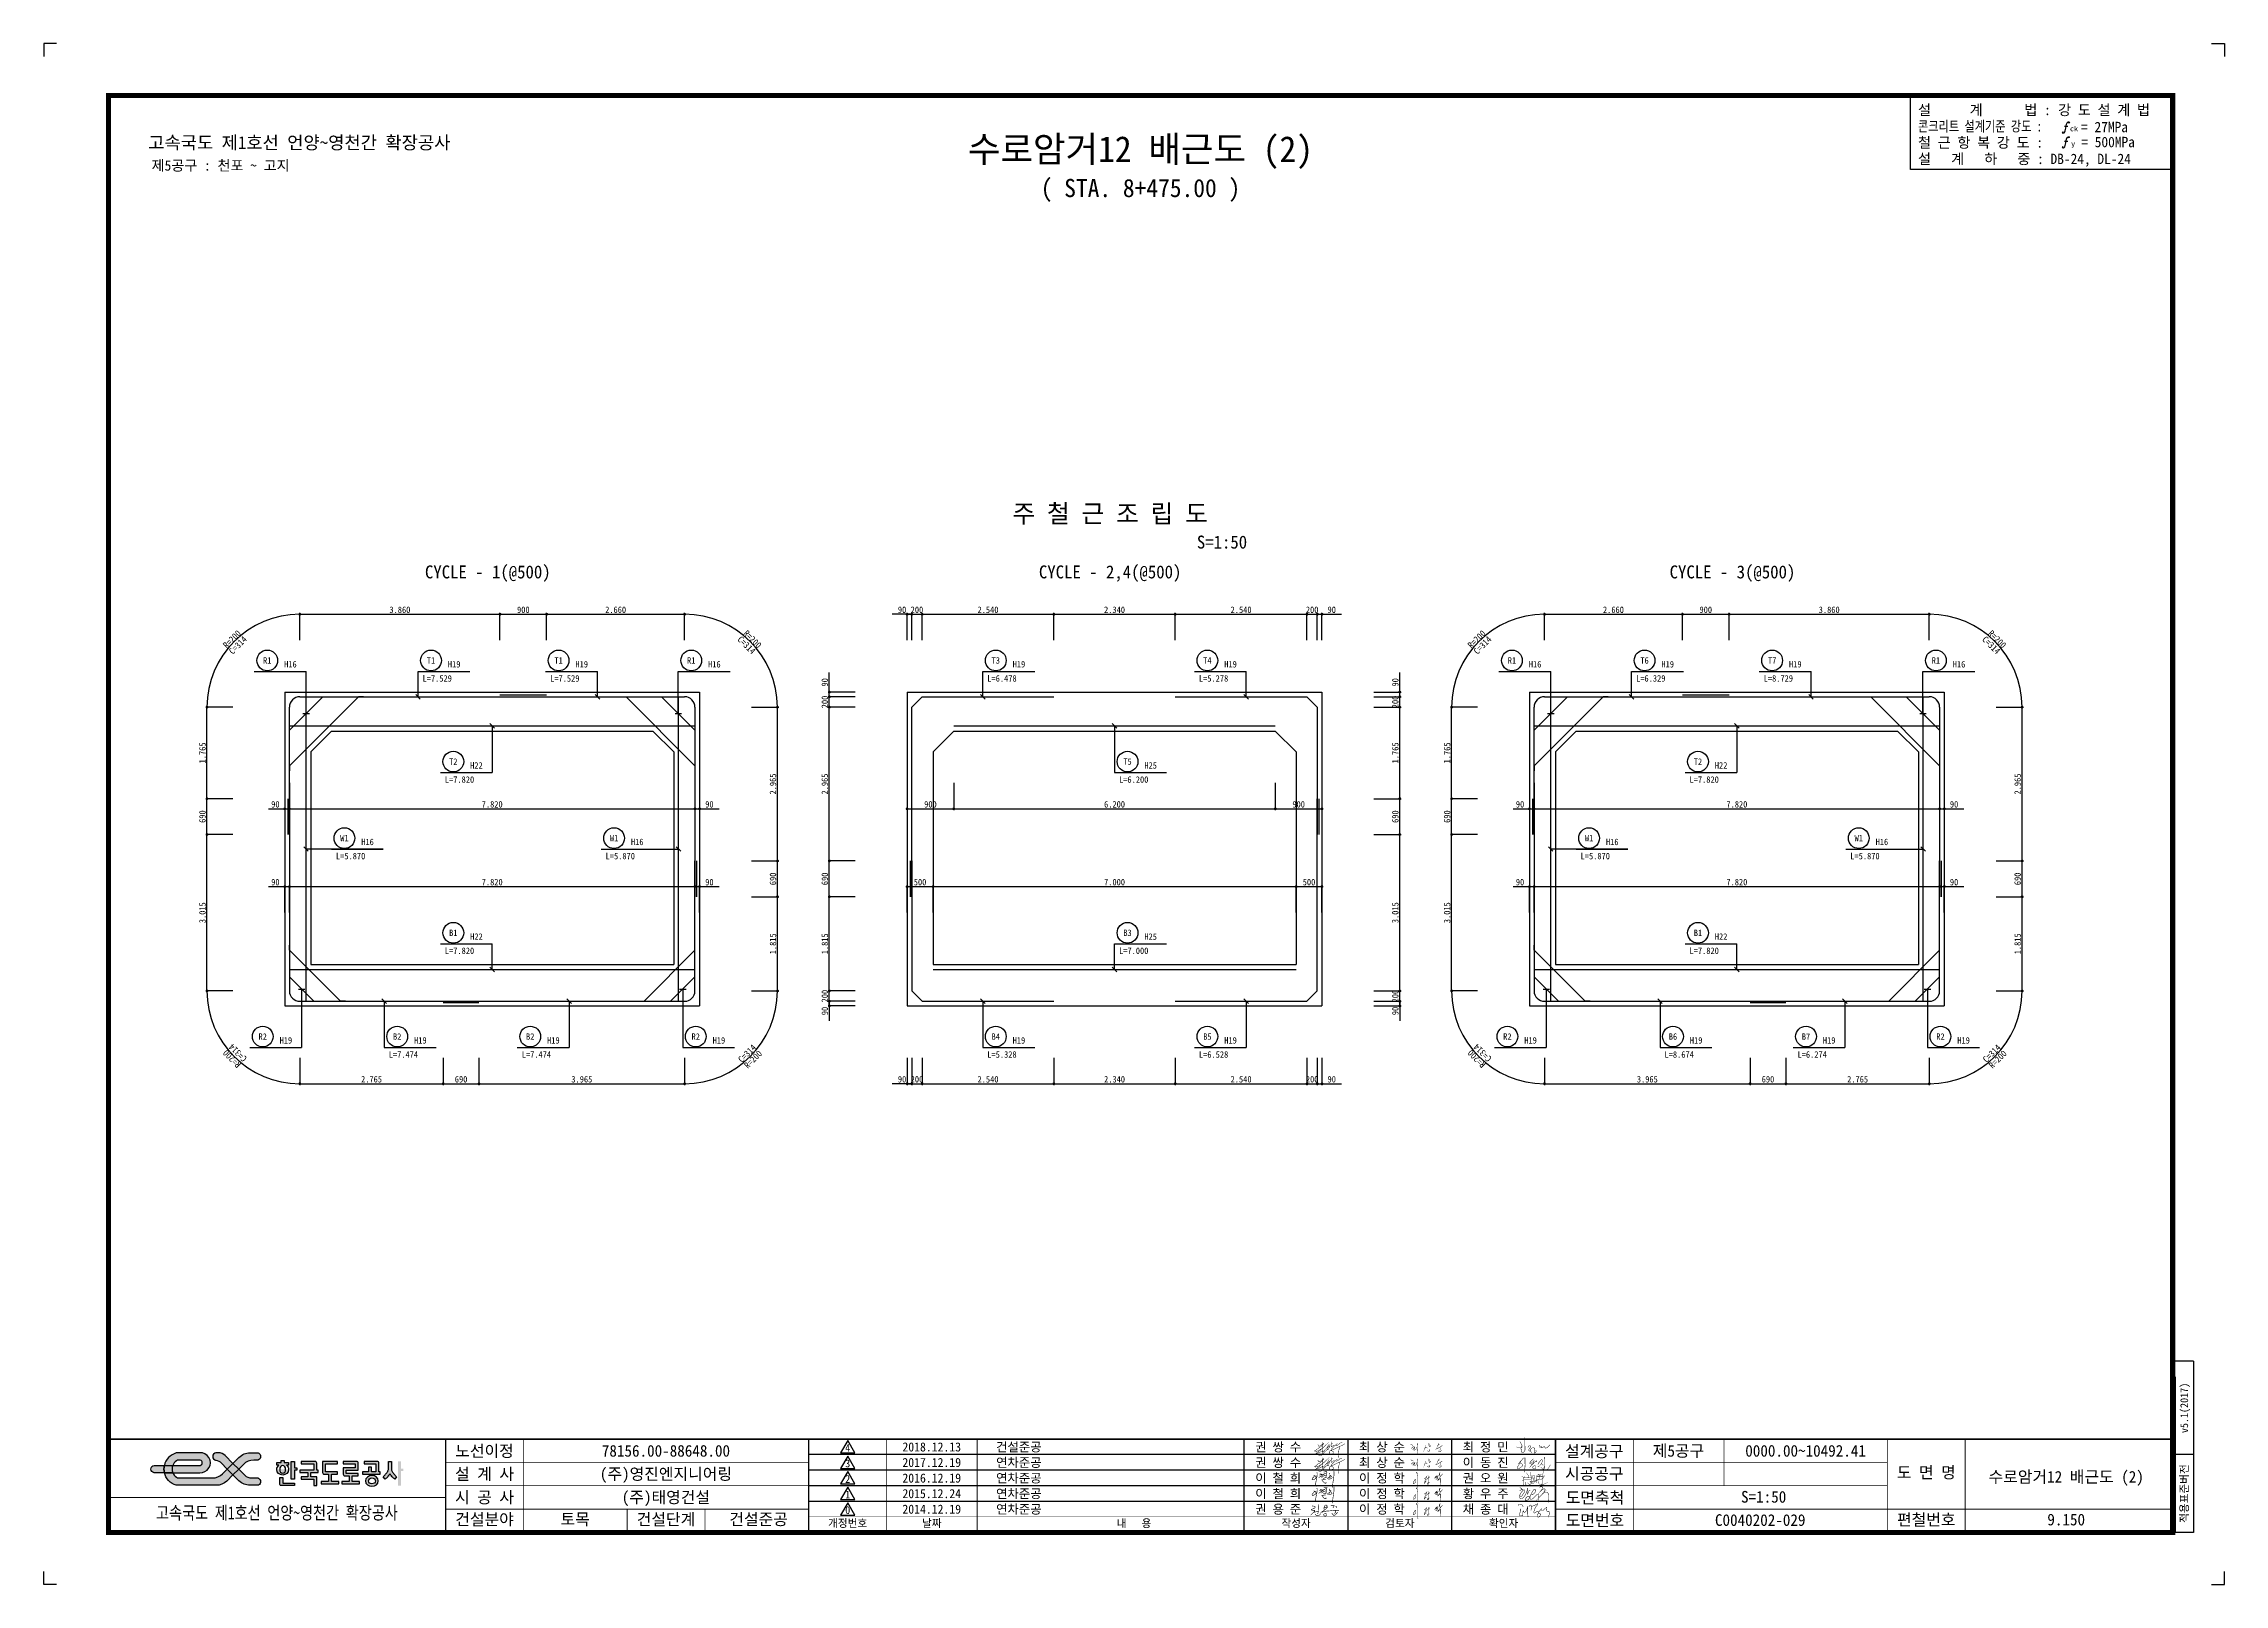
# Model space of a CAD drawing. Header units: millimetres. Extents: x 1373009 to 1415059, y -27555 to 2145.
import ezdxf
from ezdxf.enums import TextEntityAlignment as Align

# ---------------------------------------------------------------- set-up
doc = ezdxf.new("R2010")
doc.units = ezdxf.units.MM
for name, color, linetype in [('CS-CONC-MAJR', 4, 'Continuous'), ('CS-DIML', 1, 'Continuous'), ('CS-DIMT', 3, 'Continuous'), ('CS-MISC', 3, 'Continuous'), ('CS-NOTE', 3, 'Continuous'), ('CS-RBAR-EREC', 6, 'Continuous'), ('CS-RBAR-MAJR', 6, 'Continuous'), ('CS-SYMB-LIN3', 1, 'Continuous'), ('CS-TEXT', 3, 'Continuous'), ('CX-BORD', 3, 'Continuous'), ('CX-BORD-LIN1', 4, 'Continuous'), ('CX-BORD-LIN2', 3, 'Continuous'), ('CX-BORD-TEX2', 7, 'Continuous'), ('CX-BORD-TEX3', 6, 'Continuous'), ('CX-MISC', 2, 'Continuous'), ('CZ-TEX1', 6, 'Continuous'), ('CZ-TEX2', 3, 'Continuous')]:
    doc.layers.add(name, color=color, linetype=linetype)
doc.styles.add('A_STANDARD', font='DotumChe.ttf')
doc.styles.add('HY울L', font='DotumChe.ttf')
doc.styles.add('TB_TEXT', font='DotumChe.ttf')
doc.styles.add('TB_WMTXT', font='DotumChe.ttf')
doc.styles.add('TOP', font='DotumChe.ttf')

msp = doc.modelspace()

# ---------------------------------------------------------------- texts
at = {"layer": 'CS-DIMT', "style": 'A_STANDARD'}
for s, height, p in [('CYCLE - 1(@500)', 250, (1381574, -8163)), ('CYCLE - 2,4(@500)', 250, (1393574, -8163)), ('CYCLE - 3(@500)', 250, (1405574, -8163)), ('3.860', 125, (1379879, -8830)), ('900', 125, (1382259, -8830)), ('2.660', 125, (1384039, -8830)), ('90', 125, (1389562, -8830)), ('200', 125, (1389849, -8830)), ('2.540', 125, (1391219, -8830)), ('2.340', 125, (1393659, -8830)), ('2.540', 125, (1396099, -8830)), ('200', 125, (1397469, -8830)), ('90', 125, (1397847, -8830)), ('2.660', 125, (1403279, -8830)), ('900', 125, (1405059, -8830)), ('3.860', 125, (1407439, -8830)), ('상부좌측1_1', 0.2, (1378072, -10767)), ('상부우측1_1', 0.2, (1385247, -10767)), ('상부좌측1_1', 0.2, (1402072, -10767)), ('상부우측1_1', 0.2, (1409247, -10767)), ('7.820', 125, (1381659, -12580)), ('90', 125, (1385847, -12580)), ('900', 125, (1390109, -12580)), ('6.200', 125, (1393659, -12580)), ('900', 125, (1397209, -12580)), ('7.820', 125, (1405659, -12580)), ('90', 125, (1409847, -12580)), ('7.820', 125, (1381659, -14080)), ('90', 125, (1385847, -14080)), ('500', 125, (1389909, -14080)), ('7.000', 125, (1393659, -14080)), ('500', 125, (1397409, -14080)), ('7.820', 125, (1405659, -14080)), ('90', 125, (1409847, -14080)), ('하부좌측1_1', 0.2, (1377984, -16080)), ('하부우측1_1', 0.2, (1385334, -16080)), ('하부좌측1_1', 0.2, (1401984, -16080)), ('하부우측1_1', 0.2, (1409334, -16080)), ('2.765', 125, (1379332, -17880)), ('690', 125, (1381059, -17880)), ('3.965', 125, (1383387, -17880)), ('90', 125, (1389562, -17880)), ('200', 125, (1389849, -17880)), ('2.540', 125, (1391219, -17880)), ('2.340', 125, (1393659, -17880)), ('2.540', 125, (1396099, -17880)), ('200', 125, (1397469, -17880)), ('90', 125, (1397847, -17880)), ('3.965', 125, (1403932, -17880)), ('690', 125, (1406259, -17880)), ('2.765', 125, (1407987, -17880))]:
    msp.add_text(s, height=height, dxfattribs=at).set_placement(p, align=Align.CENTER)
for s, rotation, p in [('R=200', 45, (1376684, -9379)), ('R=200', -45, (1386635, -9379)), ('R=200', 45, (1400684, -9379)), ('R=200', -45, (1410635, -9379)), ('C=314', 45, (1376798, -9494)), ('C=314', -45, (1386520, -9494)), ('C=314', 45, (1400798, -9494)), ('C=314', -45, (1410520, -9494)), ('90', 90, (1388134, -10167)), ('200', 90, (1388134, -10545)), ('90', 90, (1399134, -10167)), ('200', 90, (1399134, -10545)), ('1.765', 90, (1376134, -11527)), ('1.765', 90, (1399134, -11527)), ('1.765', 90, (1400134, -11527)), ('2.965', 90, (1387134, -12127)), ('2.965', 90, (1388134, -12127)), ('2.965', 90, (1411134, -12127)), ('690', 90, (1376134, -12755)), ('690', 90, (1399134, -12755)), ('690', 90, (1400134, -12755)), ('690', 90, (1387134, -13955)), ('690', 90, (1388134, -13955)), ('690', 90, (1411134, -13955)), ('3.015', 90, (1376134, -14607)), ('3.015', 90, (1399134, -14607)), ('3.015', 90, (1400134, -14607)), ('1.815', 90, (1387134, -15207)), ('1.815', 90, (1388134, -15207)), ('1.815', 90, (1411134, -15207)), ('200', 90, (1388134, -16215)), ('200', 90, (1399134, -16215)), ('90', 90, (1388134, -16502)), ('90', 90, (1399134, -16502)), ('C=314', 135, (1376798, -17265)), ('C=314', 45, (1386617, -17363)), ('C=314', 135, (1400798, -17265)), ('C=314', 45, (1410617, -17363)), ('R=200', 135, (1376684, -17380)), ('R=200', 45, (1386732, -17478)), ('R=200', 135, (1400684, -17380)), ('R=200', 45, (1410732, -17478))]:
    msp.add_text(s, height=125, rotation=rotation, dxfattribs=at).set_placement(p, align=Align.CENTER)
for p in [(1377397, -12580), (1401397, -12580), (1377397, -14080), (1401397, -14080)]:
    msp.add_text('90', height=125, dxfattribs=at).set_placement(p)
at = {"layer": 'CS-NOTE', "style": 'TOP'}
for s, height, p in [('설', 200, (1409151, 767)), ('계', 200, (1410147, 767)), ('법 :', 200, (1411201, 767)), ('강 도 설 계 법', 200, (1411853, 767)), ('ck', 100, (1412081, 456)), ('= 27MPa', 200, (1412296, 438)), ('철 근 항 복 강 도 :', 200, (1409151, 139)), ('설   계   하   중 : DB-24, DL-24', 200, (1409151, -176)), ('y', 100, (1412104, 166)), ('= 500MPa', 200, (1412300, 149))]:
    msp.add_text(s, height=height, dxfattribs=at).set_placement(p)
at = {"layer": 'CS-NOTE', "style": 'TOP', "width": 0.79}
msp.add_text('콘크리트 설계기준 강도 : ', height=200, dxfattribs=at).set_placement((1409151, 453))
at = {"layer": 'CS-TEXT', "style": 'A_STANDARD'}
for s, p in [('R1', (1377322, -9745)), ('T1', (1380479, -9745)), ('T1', (1382939, -9745)), ('R1', (1385497, -9745)), ('T3', (1391369, -9745)), ('T4', (1395449, -9745)), ('R1', (1401322, -9745)), ('T6', (1403879, -9745)), ('T7', (1406339, -9745)), ('R1', (1409497, -9745)), ('T2', (1380909, -11695)), ('T5', (1393909, -11695)), ('T2', (1404909, -11695)), ('W1', (1378809, -13170)), ('W1', (1384009, -13170)), ('W1', (1402809, -13170)), ('W1', (1408009, -13170)), ('B1', (1380909, -14995)), ('B3', (1393909, -14995)), ('B1', (1404909, -14995)), ('R2', (1377234, -16995)), ('B2', (1379827, -16995)), ('B2', (1382392, -16995)), ('R2', (1385584, -16995)), ('B4', (1391369, -16995)), ('B5', (1395449, -16995)), ('R2', (1401234, -16995)), ('B6', (1404427, -16995)), ('B7', (1406992, -16995)), ('R2', (1409584, -16995))]:
    msp.add_text(s, height=125, dxfattribs=at).set_placement(p, align=Align.MIDDLE)
for s, p in [('H16', (1377647, -9880)), ('L=7.529', (1380316, -10153)), ('H19', (1380804, -9880)), ('L=7.529', (1382776, -10153)), ('H19', (1383264, -9880)), ('H16', (1385822, -9880)), ('L=6.478', (1391206, -10153)), ('H19', (1391694, -9880)), ('L=5.278', (1395286, -10153)), ('H19', (1395774, -9880)), ('H16', (1401647, -9880)), ('L=6.329', (1403716, -10153)), ('H19', (1404204, -9880)), ('L=8.729', (1406176, -10153)), ('H19', (1406664, -9880)), ('H16', (1409822, -9880)), ('H22', (1381234, -11830)), ('H25', (1394234, -11830)), ('H22', (1405234, -11830)), ('L=7.820', (1380746, -12103)), ('L=6.200', (1393746, -12103)), ('L=7.820', (1404746, -12103)), ('L=5.870', (1378646, -13578)), ('H16', (1379134, -13305)), ('L=5.870', (1383846, -13578)), ('H16', (1384334, -13305)), ('L=5.870', (1402646, -13578)), ('H16', (1403134, -13305)), ('L=5.870', (1407846, -13578)), ('H16', (1408334, -13305)), ('H22', (1381234, -15130)), ('H25', (1394234, -15130)), ('H22', (1405234, -15130)), ('L=7.820', (1380746, -15403)), ('L=7.000', (1393746, -15403)), ('L=7.820', (1404746, -15403)), ('H19', (1377559, -17130)), ('H19', (1380152, -17130)), ('H19', (1382717, -17130)), ('H19', (1385909, -17130)), ('H19', (1391694, -17130)), ('H19', (1395774, -17130)), ('H19', (1401559, -17130)), ('H19', (1404752, -17130)), ('H19', (1407317, -17130)), ('H19', (1409909, -17130)), ('L=7.474', (1379664, -17403)), ('L=7.474', (1382229, -17403)), ('L=5.328', (1391206, -17403)), ('L=6.528', (1395286, -17403)), ('L=8.674', (1404264, -17403)), ('L=6.274', (1406829, -17403))]:
    msp.add_text(s, height=125, dxfattribs=at).set_placement(p)
at = {"layer": 'CZ-TEX1', "style": 'A_STANDARD'}
msp.add_text('주 철 근 조 립 도', height=350, dxfattribs=at).set_placement((1393574, -7088), align=Align.CENTER)
at = {"layer": 'CZ-TEX2', "style": 'A_STANDARD'}
msp.add_text('S=1:50', height=250, dxfattribs=at).set_placement((1395246, -7588))

# ---------------------------------------------------------------- blocks, each defined once
blk = doc.blocks.new('CXGLOGO-EX흑백')
h = blk.add_hatch(color=256)
h.paths.add_polyline_path([(12.63, 2.93), (13.94, 2.93, 0.130785), (14.2, 3, 0.568608), (14.23, 5.18, 0.139223), (13.96, 5.26), (11.43, 5.26, 0.198912), (7.89, 3.79), (5.96, 1.87), (7.79, 0.04), (9.3, 1.55, -0.198912)])
h.paths.add_polyline_path([(5.96, -1.79), (4.13, 0.04), (2.64, -1.46, -0.198912), (-0.68, -2.83), (-11.36, -2.83, -0.149968), (-12.24, -2.56, -0.149163), (-13.39, -1.14), (-16.1, -1.14, 0.278403), (-12.27, -5.13, 0.065939), (-11.87, -5.18), (0.62, -5.18, 0.198912), (3.94, -3.81)])
h.paths.add_polyline_path([(-16.1, 1.21), (-19.37, 1.21, 0.888889), (-19.37, -1.14), (-16.1, -1.14, -0.111111)])
h.paths.add_polyline_path([(-11.36, 2.91), (-4.68, 2.91, -0.057559), (-4.56, 2.9, -0.792918), (-4.56, 1.23, -0.057559), (-4.68, 1.21), (-13.39, 1.21, 0.193915), (-13.39, -1.14), (-4.74, -1.14, 1.071754), (-4.74, 5.26), (-11.87, 5.26, 0.065939), (-12.27, 5.21, 0.278403), (-16.1, 1.21), (-13.39, 1.21, -0.149163), (-12.24, 2.64, -0.149968)])
h = blk.add_hatch(color=256)
h.paths.add_polyline_path([(5.96, 1.87), (4.13, 0.04), (5.96, -1.79), (7.79, 0.04)])
h.paths.add_polyline_path([(-13.39, 1.21), (-16.1, 1.21, 0.111111), (-16.1, -1.14), (-13.39, -1.14, -0.193915)])
h = blk.add_hatch(color=256)
h.paths.add_polyline_path([(3.49, 4.34, 0.198912), (1.27, 5.26), (0.48, 5.26, 0.833808), (0.38, 2.93, -0.177326), (2.18, 1.99), (4.13, 0.04), (5.96, 1.87)])
h.paths.add_polyline_path([(9.74, -1.92), (7.79, 0.04), (5.96, -1.79), (7.89, -3.71, 0.198912), (11.43, -5.18), (13.94, -5.18, 0.129219), (14.2, -5.12, 0.604319), (14.13, -2.89, 0.11379), (13.9, -2.83), (11.96, -2.83, -0.198912)])
h = blk.add_hatch(color=256)
edge = h.paths.add_edge_path()
edge.add_line((55.91, 2.5), (56.86, 2.5))
edge.add_line((56.86, 2.5), (56.86, 0.09))
edge.add_arc((58.53, 0.09), 1.68, 180, 195.40835)
edge.add_arc((58.47, 0.08), 1.62, 195.40835, 211.40699)
edge.add_arc((62.73, 2.67), 6.6, 211.40699, 220.88462)
edge.add_arc((62.66, 2.61), 6.51, 220.88462, 230.49861)
edge.add_line((58.52, -2.41), (57.95, -3.23))
edge.add_arc((62.64, 2.48), 7.39, 221.3708, 230.56833, ccw=False)
edge.add_arc((62.86, 2.67), 7.69, 212.52838, 221.37282, ccw=False)
edge.add_arc((49.9, 2.67), 7.69, 318.62717, 327.47163, ccw=False)
edge.add_arc((50.12, 2.48), 7.39, 309.43168, 318.62919, ccw=False)
edge.add_line((54.82, -3.23), (54.24, -2.41))
edge.add_arc((50.17, 2.55), 6.42, 309.43551, 319.18126)
edge.add_arc((49.96, 2.73), 6.69, 319.17872, 328.52967)
edge.add_arc((54.29, 0.07), 1.61, 328.57646, 344.60819)
edge.add_arc((54.23, 0.09), 1.67, 344.57291, 360.01873)
edge.add_line((55.91, 0.09), (55.91, 2.5))
edge = h.paths.add_edge_path()
edge.add_arc((22.07, -0.1), 1.77, 0.34469, 51.80654, ccw=False)
edge.add_arc((21.99, -0.04), 1.86, 268.63901, 358.48882, ccw=False)
edge.add_arc((21.9, -0.04), 1.86, 181.49526, 271.37691, ccw=False)
edge.add_arc((21.82, -0.1), 1.77, 128.19451, 179.65427, ccw=False)
edge.add_line((20.72, 1.3), (20.04, 1.3))
edge.add_line((20.04, 1.3), (20.04, 2.11))
edge.add_line((20.04, 2.11), (21.47, 2.11))
edge.add_line((21.47, 2.11), (21.47, 2.75))
edge.add_line((21.47, 2.75), (22.42, 2.75))
edge.add_line((22.42, 2.75), (22.42, 2.11))
edge.add_line((22.42, 2.11), (23.84, 2.11))
edge.add_line((23.84, 2.11), (23.84, 1.3))
edge.add_line((23.84, 1.3), (23.17, 1.3))
h.paths.add_polyline_path([(60.66, 0.17), (60.66, -0.6), (59.94, -0.6), (59.94, -5.25), (58.99, -5.25), (58.99, 2.5), (59.94, 2.5), (59.94, 0.17)])
edge = h.paths.add_edge_path()
edge.add_line((48.07, 2.5), (48.07, 1.72))
edge.add_line((48.07, 1.72), (51.87, 1.72))
edge.add_line((51.87, 1.72), (51.87, -0.86))
edge.add_line((51.87, -0.86), (50.44, -0.86))
edge.add_line((50.44, -0.86), (50.44, 0.69))
edge.add_line((50.44, 0.69), (49.49, 0.69))
edge.add_line((49.49, 0.69), (49.49, -0.86))
edge.add_line((49.49, -0.86), (47.59, -0.86))
edge.add_line((47.59, -0.86), (47.59, -1.63))
edge.add_line((47.59, -1.63), (53.29, -1.63))
edge.add_line((53.29, -1.63), (53.29, -0.86))
edge.add_line((53.29, -0.86), (52.82, -0.86))
edge.add_line((52.82, -0.86), (52.82, 1.98))
edge.add_arc((52.27, 1.98), 0.549, 360, 400.6008)
edge.add_arc((52.34, 2.04), 0.455, 40.6008, 89.66109)
edge.add_line((52.34, 2.5), (48.07, 2.5))
edge = h.paths.add_edge_path()
edge.add_line((41.42, 2.5), (41.42, 1.72))
edge.add_line((41.42, 1.72), (45.22, 1.72))
edge.add_line((45.22, 1.72), (45.22, 0.43))
edge.add_line((45.22, 0.43), (41.42, 0.43))
edge.add_line((41.42, 0.43), (41.42, -1.63))
edge.add_arc((41.97, -1.63), 0.549, 180, 220.6008)
edge.add_arc((41.9, -1.7), 0.455, 220.6008, 269.66109)
edge.add_line((41.89, -2.15), (43.32, -2.15))
edge.add_line((43.32, -2.15), (43.32, -3.96))
edge.add_line((43.32, -3.96), (40.94, -3.96))
edge.add_line((40.94, -3.96), (40.94, -4.73))
edge.add_line((40.94, -4.73), (46.64, -4.73))
edge.add_line((46.64, -4.73), (46.64, -3.96))
edge.add_line((46.64, -3.96), (44.27, -3.96))
edge.add_line((44.27, -3.96), (44.27, -2.15))
edge.add_line((44.27, -2.15), (46.17, -2.15))
edge.add_line((46.17, -2.15), (46.17, -1.38))
edge.add_line((46.17, -1.38), (42.37, -1.38))
edge.add_line((42.37, -1.38), (42.37, -0.34))
edge.add_line((42.37, -0.34), (46.17, -0.34))
edge.add_line((46.17, -0.34), (46.17, 1.98))
edge.add_arc((45.62, 1.98), 0.549, 360, 400.6008)
edge.add_arc((45.69, 2.04), 0.455, 40.6008, 89.66109)
edge.add_line((45.69, 2.5), (41.42, 2.5))
edge = h.paths.add_edge_path()
edge.add_line((39.52, 2.5), (34.77, 2.5))
edge.add_line((34.77, 2.5), (34.77, -1.12))
edge.add_arc((35.32, -1.12), 0.549, 180, 220.6008)
edge.add_arc((35.25, -1.18), 0.455, 220.6008, 269.66109)
edge.add_line((35.24, -1.63), (36.67, -1.63))
edge.add_line((36.67, -1.63), (36.67, -3.96))
edge.add_line((36.67, -3.96), (34.29, -3.96))
edge.add_line((34.29, -3.96), (34.29, -4.73))
edge.add_line((34.29, -4.73), (39.99, -4.73))
edge.add_line((39.99, -4.73), (39.99, -3.96))
edge.add_line((39.99, -3.96), (37.62, -3.96))
edge.add_line((37.62, -3.96), (37.62, -1.63))
edge.add_line((37.62, -1.63), (39.52, -1.63))
edge.add_line((39.52, -1.63), (39.52, -0.86))
edge.add_line((39.52, -0.86), (35.72, -0.86))
edge.add_line((35.72, -0.86), (35.72, 1.72))
edge.add_line((35.72, 1.72), (39.52, 1.72))
edge.add_line((39.52, 1.72), (39.52, 2.5))
edge = h.paths.add_edge_path()
edge.add_line((31.92, -5.25), (32.87, -5.25))
edge.add_line((32.87, -5.25), (32.87, -2.41))
edge.add_line((32.87, -2.41), (30.97, -2.41))
edge.add_line((30.97, -2.41), (30.97, -1.12))
edge.add_line((30.97, -1.12), (33.34, -1.12))
edge.add_line((33.34, -1.12), (33.34, -0.34))
edge.add_line((33.34, -0.34), (32.87, -0.34))
edge.add_line((32.87, -0.34), (32.87, 1.98))
edge.add_arc((32.32, 1.98), 0.549, 360, 400.6008)
edge.add_arc((32.39, 2.04), 0.455, 40.6008, 89.66109)
edge.add_line((32.39, 2.5), (27.88, 2.5))
edge.add_line((27.88, 2.5), (27.88, 1.72))
edge.add_line((27.88, 1.72), (31.92, 1.72))
edge.add_line((31.92, 1.72), (31.92, -0.34))
edge.add_line((31.92, -0.34), (27.41, -0.34))
edge.add_line((27.41, -0.34), (27.41, -1.12))
edge.add_line((27.41, -1.12), (30.02, -1.12))
edge.add_line((30.02, -1.12), (30.02, -2.41))
edge.add_line((30.02, -2.41), (27.88, -2.41))
edge.add_line((27.88, -2.41), (27.88, -3.18))
edge.add_line((27.88, -3.18), (31.92, -3.18))
edge.add_line((31.92, -3.18), (31.92, -5.25))
edge = h.paths.add_edge_path()
edge.add_line((25.74, -5.25), (21.47, -5.25))
edge.add_arc((21.47, -4.8), 0.449, 220.2619, 270, ccw=False)
edge.add_arc((21.55, -4.73), 0.558, 180.33891, 220.2619, ccw=False)
edge.add_arc((195.56, -3.7), 174.57, 179.66109, 180.33891, ccw=False)
edge.add_line((20.99, -2.67), (21.94, -2.67))
edge.add_line((21.94, -2.67), (21.94, -4.47))
edge.add_line((21.94, -4.47), (25.74, -4.47))
edge.add_line((25.74, -4.47), (25.74, -5.25))
edge = h.paths.add_edge_path(flags=16)
edge.add_ellipse((50.6, -3.77), major_axis=(-1.11, 0), ratio=0.86651, start_angle=0, end_angle=360)
edge = h.paths.add_edge_path()
edge.add_ellipse((50.6, -3.77), major_axis=(2.06, 0), ratio=0.842916, start_angle=0, end_angle=360, ccw=False)
h.paths.add_polyline_path([(26.46, 0.43), (26.46, -0.34), (25.74, -0.34), (25.74, -3.18), (24.67, -3.18), (24.67, 2.5), (25.74, 2.5), (25.74, 0.43)])
edge = h.paths.add_edge_path(flags=16)
edge.add_ellipse((21.94, -0.09), major_axis=(0, 1.22), ratio=0.776497, start_angle=0, end_angle=360, ccw=False)
for points in [[(-19.37, -1.14, -0.888889), (-19.37, 1.21), (-16.1, 1.21, 0.111111), (-16.1, -1.14)], [(-16.1, 1.21), (-13.39, 1.21, 0.193915), (-13.39, -1.14), (-16.1, -1.14, -0.111111)], [(5.96, -1.79), (3.94, -3.81, -0.198912), (0.62, -5.18), (-11.87, -5.18, -0.065939), (-12.27, -5.13, -0.278403), (-16.1, -1.14), (-13.39, -1.14, 0.149163), (-12.24, -2.56, 0.149968), (-11.36, -2.83), (-0.68, -2.83, 0.198912), (2.64, -1.46), (4.13, 0.04)], [(14.2, 3, -0.130785), (13.94, 2.93), (12.63, 2.93, 0.198912), (9.3, 1.55), (7.79, 0.04), (5.96, 1.87), (7.89, 3.79, -0.198912), (11.43, 5.26), (13.96, 5.26, -0.139223), (14.23, 5.18, -0.568608)], [(7.79, 0.04), (9.74, -1.92, 0.198912), (11.96, -2.83), (13.9, -2.83, -0.11379), (14.13, -2.89, -0.604319), (14.2, -5.12, -0.129219), (13.94, -5.18), (11.43, -5.18, -0.198912), (7.89, -3.71), (5.96, -1.79)]]:
    blk.add_lwpolyline(points, format="xyb", close=True)
for points in [[(-11.36, 2.91, 0.149968), (-12.24, 2.64, 0.149163), (-13.39, 1.21, 0.193915), (-13.39, -1.14), (-4.74, -1.14, 1.071754), (-4.74, 5.26), (-11.87, 5.26, 0.065939), (-12.27, 5.21, 0.278403), (-16.1, 1.21), (-13.39, 1.21), (-4.68, 1.21, 0.057559), (-4.56, 1.23, 0.792918), (-4.56, 2.9, 0.057559), (-4.68, 2.91), (-11.36, 2.91)], [(0.38, 2.93, -0.177326), (2.18, 1.99), (4.13, 0.04), (5.96, 1.87), (3.49, 4.34, 0.198912), (1.27, 5.26), (0.48, 5.26, 0.87142), (0.48, 2.91)], [(23.17, 1.3, -0.228396), (23.84, -0.09, -0.413446), (21.94, -1.89, -0.413609), (20.04, -0.09, -0.228387), (20.72, 1.3), (20.04, 1.3), (20.04, 2.11), (21.47, 2.11), (21.47, 2.75), (22.42, 2.75), (22.42, 2.11), (23.84, 2.11), (23.84, 1.3), (23.17, 1.3)], [(31.92, -5.25), (32.87, -5.25), (32.87, -2.41), (30.97, -2.41), (30.97, -1.12), (33.34, -1.12), (33.34, -0.34), (32.87, -0.34), (32.87, 1.98, 0.179031), (32.74, 2.34, 0.217397), (32.39, 2.5), (27.88, 2.5), (27.88, 1.72), (31.92, 1.72), (31.92, -0.34), (27.41, -0.34), (27.41, -1.12), (30.02, -1.12), (30.02, -2.41), (27.88, -2.41), (27.88, -3.18), (31.92, -3.18), (31.92, -5.25)], [(39.52, 2.5), (34.77, 2.5), (34.77, -1.12, 0.179031), (34.9, -1.48, 0.217397), (35.24, -1.63), (36.67, -1.63), (36.67, -3.96), (34.29, -3.96), (34.29, -4.73), (39.99, -4.73), (39.99, -3.96), (37.62, -3.96), (37.62, -1.63), (39.52, -1.63), (39.52, -0.86), (35.72, -0.86), (35.72, 1.72), (39.52, 1.72), (39.52, 2.5)], [(41.42, 2.5), (41.42, 1.72), (45.22, 1.72), (45.22, 0.43), (41.42, 0.43), (41.42, -1.63, 0.179031), (41.55, -1.99, 0.217397), (41.89, -2.15), (43.32, -2.15), (43.32, -3.96), (40.94, -3.96), (40.94, -4.73), (46.64, -4.73), (46.64, -3.96), (44.27, -3.96), (44.27, -2.15), (46.17, -2.15), (46.17, -1.38), (42.37, -1.38), (42.37, -0.34), (46.17, -0.34), (46.17, 1.98, 0.179031), (46.04, 2.34, 0.217397), (45.69, 2.5), (41.42, 2.5)], [(48.07, 2.5), (48.07, 1.72), (51.87, 1.72), (51.87, -0.86), (50.44, -0.86), (50.44, 0.69), (49.49, 0.69), (49.49, -0.86), (47.59, -0.86), (47.59, -1.63), (53.29, -1.63), (53.29, -0.86), (52.82, -0.86), (52.82, 1.98, 0.179031), (52.69, 2.34, 0.217397), (52.34, 2.5), (48.07, 2.5)], [(55.91, 2.5), (56.86, 2.5), (56.86, 0.09, 0.067333), (56.92, -0.35, 0.069921), (57.09, -0.77, 0.041378), (57.74, -1.65, 0.041974), (58.52, -2.41), (57.95, -3.23, -0.040153), (57.09, -2.41, -0.03861), (56.38, -1.46, -0.03861), (55.67, -2.41, -0.040153), (54.82, -3.23), (54.24, -2.41, 0.042549), (55.02, -1.65, 0.040824), (55.67, -0.77, 0.070066), (55.85, -0.35, 0.067497), (55.91, 0.09), (55.91, 2.5)], [(25.74, -5.25), (21.47, -5.25, -0.220496), (21.13, -5.09, -0.175981), (20.99, -4.73, -0.002958), (20.99, -2.67), (21.94, -2.67), (21.94, -4.47), (25.74, -4.47), (25.74, -5.25)]]:
    blk.add_lwpolyline(points, format="xyb")
blk.add_lwpolyline([(5.96, 1.87), (7.79, 0.04), (5.96, -1.79), (4.13, 0.04), (5.96, 1.87)])
blk.add_lwpolyline([(26.46, 0.43), (26.46, -0.34), (25.74, -0.34), (25.74, -3.18), (24.67, -3.18), (24.67, 2.5), (25.74, 2.5), (25.74, 0.43)], close=True)
at = {"extrusion": (0, 0, -1)}
blk.add_ellipse((21.94, -0.09), major_axis=(0, 1.22), ratio=0.776497, start_param=3.141593, end_param=9.424778, dxfattribs=at)
blk.add_ellipse((50.6, -3.77), major_axis=(2.06, 0), ratio=0.842916, dxfattribs=at)
blk.add_ellipse((50.6, -3.77), major_axis=(-1.11, 0), ratio=0.86651)
blk = doc.blocks.new('CXBLKA1-KHCA')
at = {"layer": 'CX-BORD-LIN1', "const_width": 0.4}
blk.add_lwpolyline([(808.15, 1279.54), (648.95, 1279.54), (648.95, 1390.34), (808.15, 1390.34)], close=True, dxfattribs=at)
at = {"layer": 'CX-BORD-LIN1'}
for points, const_width in [([(808.15, 1286.74), (648.95, 1286.74)], 0.12), ([(674.95, 1279.54), (674.95, 1286.74)], 0.12), ([(680.95, 1279.54), (680.95, 1286.74)], 0.06), ([(702.95, 1279.54), (702.95, 1286.74)], 0.12), ([(708.95, 1279.54), (708.95, 1286.74)], 0.06), ([(715.95, 1279.54), (715.95, 1286.74)], 0.06), ([(760.55, 1279.54), (760.55, 1286.74)], 0.12), ([(786.15, 1279.54), (786.15, 1286.74)], 0.06), ([(760.55, 1280.74), (702.95, 1280.74)], 0.04)]:
    blk.add_lwpolyline(points, dxfattribs=dict(at, const_width=const_width))
for points in [[(736.55, 1279.54), (736.55, 1286.74)], [(744.55, 1279.54), (744.55, 1286.74)], [(752.55, 1279.54), (752.55, 1286.74)]]:
    blk.add_lwpolyline(points, dxfattribs=at)
for points in [[(705.96, 1286.63), (705.41, 1285.68), (706.51, 1285.68)], [(705.96, 1285.43), (705.41, 1284.48), (706.51, 1284.48)], [(705.96, 1284.23), (705.41, 1283.28), (706.51, 1283.28)], [(705.96, 1283.03), (705.41, 1282.08), (706.51, 1282.08)], [(705.96, 1281.83), (705.41, 1280.88), (706.51, 1280.88)]]:
    blk.add_lwpolyline(points, close=True, dxfattribs=at)
at = {"layer": 'CX-BORD-LIN2'}
for p, q in [((809.75, 1292.75), (808.15, 1292.75)), ((809.75, 1292.75), (809.75, 1279.54)), ((808.35, 1291.54), (808.35, 1279.54)), ((760.55, 1285.54), (702.95, 1285.54)), ((809.75, 1285.54), (808.15, 1285.54)), ((809.75, 1279.54), (808.35, 1279.54))]:
    blk.add_line(p, q, dxfattribs=at)
at = {"layer": 'CX-BORD-LIN2', "const_width": 0.06}
for points in [[(766.55, 1279.54), (766.55, 1286.74)], [(773.55, 1283.14), (773.55, 1286.74)], [(792.15, 1279.54), (792.15, 1286.74)], [(702.95, 1284.94), (674.95, 1284.94)], [(786.15, 1284.94), (760.55, 1284.94)], [(674.95, 1282.24), (648.95, 1282.24)], [(702.95, 1283.14), (674.95, 1283.14)], [(786.15, 1283.14), (760.55, 1283.14)], [(702.95, 1281.34), (674.95, 1281.34)], [(688.95, 1279.54), (688.95, 1281.34)], [(694.95, 1279.54), (694.95, 1281.34)], [(808.15, 1281.34), (760.55, 1281.34)]]:
    blk.add_lwpolyline(points, dxfattribs=at)
at = {"layer": 'CX-BORD-LIN2'}
for points in [[(760.55, 1284.34), (702.95, 1284.34)], [(760.55, 1283.14), (702.95, 1283.14)], [(760.55, 1281.94), (702.95, 1281.94)]]:
    blk.add_lwpolyline(points, dxfattribs=at)
at = {"layer": 'CX-BORD-TEX2'}
for points, const_width in [([(757.8, 1286.55), (757.96, 1286.29), (757.97, 1286.23), (757.97, 1286.18), (757.95, 1286.13), (757.78, 1286.11), (757.7, 1286.11), (757.64, 1286.11), (757.56, 1286.13), (757.64, 1286.11), (757.78, 1286.11), (757.84, 1286.12), (757.95, 1286.13, -1.125272), (757.94, 1286.09), (757.9, 1286.04, 0.704297), (757.96, 1285.92), (757.93, 1285.85, 0.739507), (758.07, 1285.72, 0.194715), (758.2, 1285.88), (758.2, 1286.13), (758.21, 1285.87), (758.22, 1285.32), (758.22, 1284.55)], 0.0341), ([(758.43, 1286.1), (758.44, 1286.14, -0.220096), (758.5, 1286.21, -0.157391), (758.59, 1286.22, -0.503635), (758.63, 1286.13, -0.031824), (758.53, 1285.97, -0.050997), (758.5, 1285.94), (758.48, 1285.93), (758.47, 1285.9), (758.51, 1285.85), (758.55, 1285.82), (758.59, 1285.81), (758.64, 1285.8), (758.7, 1285.73), (758.72, 1285.68), (758.7, 1285.73), (758.64, 1285.8), (758.61, 1285.86), (758.61, 1285.91), (758.69, 1286.01, -0.366149), (758.92, 1286.05, -0.326177), (758.95, 1285.98, 0.01374), (758.91, 1285.75, 0.045238), (758.9, 1285.72, 0.029491), (758.91, 1285.68), (758.92, 1285.67), (758.94, 1285.66), (758.96, 1285.67), (759.01, 1285.71, 0.256339), (759.06, 1285.85), (759.02, 1285.89)], 0.0341), ([(758.29, 1284.15), (758.38, 1284.04), (758.43, 1283.97), (758.46, 1283.93), (758.47, 1283.89), (758.48, 1283.84, -0.422932), (758.43, 1283.76), (758.24, 1283.78), (758.06, 1283.81), (757.96, 1283.84), (758.06, 1283.81), (758.43, 1283.76), (758.58, 1283.75), (758.67, 1283.75, -0.140887), (758.75, 1283.73, -0.880903), (758.73, 1283.69), (758.6, 1283.64), (758.5, 1283.62), (758.42, 1283.6), (758.33, 1283.6), (758.17, 1283.6), (758.09, 1283.58), (758.02, 1283.56), (757.98, 1283.54), (758.02, 1283.56), (758.09, 1283.58), (758.09, 1283.65), (758.09, 1283.71), (758.11, 1283.75), (758.15, 1283.83), (758.18, 1283.84), (758.15, 1283.83), (758.09, 1283.71), (758.09, 1283.58), (758.1, 1283.2)], 0.0262), ([(758.27, 1283.4), (758.21, 1283.4), (758.22, 1283.32, 0.279645), (758.32, 1283.19, 0.283353), (758.58, 1283.23, -0.028025), (758.67, 1283.31), (758.67, 1283.58), (758.66, 1284.2), (758.67, 1283.48), (758.59, 1283.49), (758.62, 1283.44, 0.135613), (758.75, 1283.34, 0.332479), (758.9, 1283.37), (758.91, 1283.47), (758.67, 1283.48), (758.59, 1283.49), (758.67, 1283.39), (758.67, 1283.31), (758.6, 1283.25), (758.53, 1283.25), (758.49, 1283.27), (758.45, 1283.31), (758.53, 1283.25), (758.6, 1283.25), (758.67, 1283.31), (758.76, 1283.4), (758.85, 1283.55), (758.89, 1283.65), (758.93, 1283.74), (758.96, 1283.81), (758.96, 1283.87), (758.95, 1283.91), (758.93, 1283.94, 0.282608), (758.87, 1283.95, 0.252847), (758.79, 1283.89, 0.279847), (758.82, 1283.76, -0.060266), (758.89, 1283.65, -0.201009), (758.91, 1283.47), (758.98, 1283.48), (759.12, 1283.53, 0.385955), (759.32, 1283.92), (759.29, 1283.95), (759.26, 1283.98, -0.248027), (759.24, 1284.06), (759.24, 1284.03), (759.25, 1284.01), (759.29, 1284.03), (759.32, 1284.04, -0.247886), (759.42, 1284.03, -0.553311), (759.42, 1283.95, -0.259364), (759.29, 1283.95, -0.193147), (759.25, 1284.01), (759.21, 1283.99), (759.15, 1283.96), (759.12, 1283.94, 0.729216), (759.13, 1283.86), (759.27, 1283.85), (759.62, 1283.89), (759.48, 1283.85), (759.29, 1283.83), (759.24, 1283.83), (759.16, 1283.83), (759.12, 1283.82, 0.331263), (759.08, 1283.77), (759.07, 1283.67), (759.08, 1283.51), (759.08, 1283.42), (759.07, 1283.36), (759.08, 1283.42), (759.08, 1283.51), (759.07, 1283.59), (759.02, 1283.57), (759.01, 1283.53), (758.99, 1283.45), (759.01, 1283.53), (759.02, 1283.57), (759.07, 1283.59), (759.15, 1283.6), (759.31, 1283.62), (759.43, 1283.64, 0.338179), (759.68, 1283.92), (759.68, 1283.87), (759.66, 1283.82), (759.62, 1283.76), (759.57, 1283.7), (759.56, 1283.7), (759.57, 1283.87), (759.61, 1284.33), (759.57, 1283.87), (759.56, 1283.7), (759.55, 1283.5), (759.54, 1283.44, -0.088184), (759.48, 1283.2, -0.267678), (759.4, 1283.14), (759.44, 1283.15), (759.47, 1283.18), (759.5, 1283.24), (759.57, 1283.25), (759.65, 1283.26), (759.71, 1283.28), (759.76, 1283.31), (759.74, 1283.3), (759.68, 1283.27), (759.64, 1283.26), (759.5, 1283.24), (759.43, 1283.24, -0.495567), (759.23, 1283.48, -0.495567)], 0.0262)]:
    blk.add_lwpolyline(points, format="xyb", dxfattribs=dict(at, const_width=const_width))
for points, const_width in [([(742.21, 1286.3), (742.24, 1286.3), (742.24, 1286.26), (742.25, 1286.23), (742.27, 1286.21), (742.29, 1286.2), (742.32, 1286.2), (742.35, 1286.2), (742.39, 1286.21), (742.43, 1286.23), (742.47, 1286.26), (742.51, 1286.29), (742.57, 1286.33), (742.64, 1286.41), (742.68, 1286.43), (742.69, 1286.43), (742.69, 1286.42), (742.68, 1286.38), (742.66, 1286.37), (742.63, 1286.34), (742.61, 1286.31), (742.57, 1286.26), (742.51, 1286.21), (742.37, 1286.09), (742.23, 1286.02), (742.1, 1285.9), (742.03, 1285.85), (741.99, 1285.83), (741.97, 1285.84), (741.98, 1285.81), (742.01, 1285.79), (742.06, 1285.79), (742.13, 1285.8), (742.18, 1285.82), (742.23, 1285.84), (742.33, 1285.88), (742.36, 1285.9), (742.48, 1285.98), (742.57, 1286.04), (742.7, 1286.14), (742.81, 1286.25), (742.57, 1286.04), (742.34, 1285.82), (742.18, 1285.71), (742.08, 1285.63), (741.97, 1285.55), (742.08, 1285.63), (742.16, 1285.65), (742.23, 1285.66), (742.3, 1285.69), (742.43, 1285.75), (742.53, 1285.8), (742.6, 1285.85), (742.59, 1285.73), (742.66, 1285.79), (742.74, 1285.87), (742.81, 1285.96), (742.92, 1286.07), (742.99, 1286.19), (743.05, 1286.27), (743.1, 1286.36)], 0.032), ([(742.21, 1285.1), (742.24, 1285.1), (742.24, 1285.06), (742.25, 1285.03), (742.27, 1285.01), (742.29, 1285), (742.32, 1285), (742.35, 1285), (742.39, 1285.01), (742.43, 1285.03), (742.47, 1285.06), (742.51, 1285.09), (742.57, 1285.13), (742.64, 1285.21), (742.68, 1285.23), (742.69, 1285.23), (742.69, 1285.22), (742.68, 1285.18), (742.66, 1285.17), (742.63, 1285.14), (742.61, 1285.11), (742.57, 1285.06), (742.51, 1285.01), (742.37, 1284.89), (742.23, 1284.82), (742.1, 1284.7), (742.03, 1284.65), (741.99, 1284.63), (741.97, 1284.64), (741.98, 1284.61), (742.01, 1284.59), (742.06, 1284.59), (742.13, 1284.6), (742.18, 1284.62), (742.23, 1284.64), (742.33, 1284.68), (742.36, 1284.7), (742.48, 1284.78), (742.57, 1284.84), (742.7, 1284.94), (742.81, 1285.05), (742.57, 1284.84), (742.34, 1284.62), (742.18, 1284.51), (742.08, 1284.43), (741.97, 1284.35), (742.08, 1284.43), (742.16, 1284.45), (742.23, 1284.46), (742.3, 1284.49), (742.43, 1284.55), (742.53, 1284.6), (742.6, 1284.65), (742.59, 1284.53), (742.66, 1284.59), (742.74, 1284.67), (742.81, 1284.76), (742.92, 1284.87), (742.99, 1284.99), (743.05, 1285.07), (743.1, 1285.16)], 0.032), ([(742.56, 1286.51), (742.56, 1286.38), (742.57, 1286.19), (742.58, 1286.1), (742.6, 1286), (742.6, 1285.85), (742.59, 1285.73), (742.57, 1285.65), (742.54, 1285.55), (742.5, 1285.49), (742.47, 1285.46), (742.45, 1285.45), (742.39, 1285.45), (742.34, 1285.45), (742.31, 1285.47), (742.29, 1285.51)], 0.032), ([(742.56, 1285.31), (742.56, 1285.18), (742.57, 1284.99), (742.58, 1284.9), (742.6, 1284.8), (742.6, 1284.65), (742.59, 1284.53), (742.57, 1284.45), (742.54, 1284.35), (742.5, 1284.29), (742.47, 1284.26), (742.45, 1284.25), (742.39, 1284.25), (742.34, 1284.25), (742.31, 1284.27), (742.29, 1284.31)], 0.032), ([(742.52, 1285.52), (742.62, 1285.59), (742.69, 1285.69), (742.79, 1285.79), (742.88, 1285.87), (742.96, 1285.94), (743.06, 1286.03), (743.13, 1286.12), (743.16, 1286.23)], 0.032), ([(742.86, 1286.02), (742.95, 1286.06), (743.03, 1286.13), (743.07, 1286.18), (743.12, 1286.2), (743.19, 1286.26), (743.26, 1286.33), (743.29, 1286.4), (743.3, 1286.53), (743.29, 1286.4), (743.36, 1286.43)], 0.032), ([(742.86, 1284.82), (742.95, 1284.86), (743.03, 1284.93), (743.07, 1284.98), (743.12, 1285), (743.19, 1285.06), (743.26, 1285.13), (743.29, 1285.2), (743.3, 1285.33), (743.29, 1285.2), (743.36, 1285.23)], 0.032), ([(742.92, 1285.91), (743.08, 1285.92)], 0.032), ([(743.24, 1286.31), (743.26, 1286.22), (743.27, 1286.14), (743.32, 1286.17), (743.39, 1286.21), (743.41, 1286.25), (743.45, 1286.27), (743.48, 1286.27), (743.51, 1286.27), (743.52, 1286.26), (743.51, 1286.23), (743.48, 1286.18), (743.43, 1286.12), (743.37, 1286.06), (743.3, 1286), (743.27, 1285.95), (743.25, 1285.91), (743.23, 1285.87), (743.23, 1285.84), (743.19, 1285.84), (743.16, 1285.83), (743.15, 1285.8), (743.15, 1285.77), (743.13, 1285.75), (743.11, 1285.73), (743.11, 1285.69), (743.11, 1285.64), (743.14, 1285.61), (743.17, 1285.6), (743.22, 1285.6), (743.28, 1285.6), (743.34, 1285.61), (743.36, 1285.61), (743.4, 1285.63), (743.43, 1285.65), (743.44, 1285.68), (743.44, 1285.72), (743.43, 1285.74), (743.4, 1285.77), (743.35, 1285.8), (743.32, 1285.82), (743.28, 1285.84), (743.25, 1285.85), (743.23, 1285.85)], 0.032), ([(743.24, 1285.11), (743.26, 1285.02), (743.27, 1284.94), (743.32, 1284.97), (743.39, 1285.01), (743.41, 1285.05), (743.45, 1285.07), (743.48, 1285.07), (743.51, 1285.07), (743.52, 1285.06), (743.51, 1285.03), (743.48, 1284.98), (743.43, 1284.92), (743.37, 1284.86), (743.3, 1284.8), (743.27, 1284.75), (743.25, 1284.71), (743.23, 1284.67), (743.23, 1284.64), (743.19, 1284.64), (743.16, 1284.63), (743.15, 1284.6), (743.15, 1284.57), (743.13, 1284.55), (743.11, 1284.53), (743.11, 1284.49), (743.11, 1284.44), (743.14, 1284.41), (743.17, 1284.4), (743.22, 1284.4), (743.28, 1284.4), (743.34, 1284.41), (743.36, 1284.41), (743.4, 1284.43), (743.43, 1284.45), (743.44, 1284.48), (743.44, 1284.52), (743.43, 1284.54), (743.4, 1284.57), (743.35, 1284.6), (743.32, 1284.62), (743.28, 1284.64), (743.25, 1284.65), (743.23, 1284.65)], 0.032), ([(743.23, 1285.85), (743.31, 1285.89), (743.46, 1285.95), (743.59, 1286.02), (743.7, 1286.07), (743.83, 1286.14), (743.97, 1286.2), (744.12, 1286.27), (744.24, 1286.34), (744.31, 1286.37)], 0.032), ([(743.23, 1284.65), (743.31, 1284.69), (743.46, 1284.75), (743.59, 1284.82), (743.7, 1284.87), (743.83, 1284.94), (743.97, 1285), (744.12, 1285.07), (744.24, 1285.14), (744.31, 1285.17)], 0.032), ([(743.76, 1286.37), (743.7, 1286.37), (743.68, 1286.36), (743.63, 1286.33), (743.61, 1286.3), (743.59, 1286.27), (743.6, 1286.25), (743.61, 1286.23), (743.63, 1286.23), (743.66, 1286.23), (743.71, 1286.26), (743.79, 1286.3), (743.83, 1286.33), (743.87, 1286.36), (743.9, 1286.38), (743.91, 1286.42), (743.94, 1286.43), (743.99, 1286.45), (744.07, 1286.47), (744.1, 1286.49)], 0.032), ([(743.76, 1285.17), (743.7, 1285.17), (743.68, 1285.16), (743.63, 1285.13), (743.61, 1285.1), (743.59, 1285.07), (743.6, 1285.05), (743.61, 1285.03), (743.63, 1285.03), (743.66, 1285.03), (743.71, 1285.06), (743.79, 1285.1), (743.83, 1285.13), (743.87, 1285.16), (743.9, 1285.18), (743.91, 1285.22), (743.94, 1285.23), (743.99, 1285.25), (744.07, 1285.27), (744.1, 1285.29)], 0.032), ([(743.92, 1286.17), (743.9, 1286.1), (743.88, 1286.02), (743.86, 1285.94), (743.84, 1285.86), (743.83, 1285.81), (743.83, 1285.73), (743.82, 1285.69), (743.81, 1285.54), (743.81, 1285.41), (743.79, 1285.32), (743.8, 1285.28)], 0.032), ([(749.37, 1286.36), (749.57, 1286.25)], 0.032), ([(749.37, 1285.16), (749.57, 1285.05)], 0.032), ([(749.41, 1286.01), (749.49, 1286.07), (749.56, 1286.13), (749.63, 1286.17), (749.64, 1286.17), (749.66, 1286.16), (749.66, 1286.16), (749.66, 1286.14), (749.65, 1286.11), (749.63, 1286.03), (749.62, 1286.02), (749.53, 1285.91), (749.63, 1286.03), (749.7, 1286.09), (749.67, 1286), (749.64, 1285.95), (749.64, 1285.94), (749.63, 1285.92), (749.63, 1285.9), (749.64, 1285.89), (749.65, 1285.88), (749.66, 1285.88), (749.69, 1285.89), (749.71, 1285.9), (749.74, 1285.92), (749.77, 1285.94), (749.8, 1285.97), (749.82, 1286), (749.84, 1286.04), (749.86, 1286.09), (749.87, 1286.14)], 0.032), ([(749.93, 1286.43), (749.91, 1286.16), (749.9, 1285.94), (749.9, 1285.84), (749.91, 1285.8), (749.91, 1285.53)], 0.032), ([(749.93, 1285.23), (749.91, 1284.96), (749.9, 1284.74), (749.9, 1284.64), (749.91, 1284.6), (749.91, 1284.33)], 0.032), ([(750.55, 1286.25), (750.46, 1285.98), (750.5, 1286.07), (750.51, 1286.09), (750.54, 1286.11), (750.56, 1286.11), (750.67, 1286.05)], 0.032), ([(750.55, 1285.05), (750.46, 1284.78), (750.5, 1284.87), (750.51, 1284.89), (750.54, 1284.91), (750.56, 1284.91), (750.67, 1284.85)], 0.032), ([(750.69, 1285.86), (750.71, 1285.83), (750.72, 1285.81), (750.75, 1285.79), (750.76, 1285.78), (750.79, 1285.78), (750.81, 1285.78), (750.82, 1285.79), (750.84, 1285.81), (750.85, 1285.83), (750.85, 1285.85), (750.84, 1285.88), (750.83, 1285.9), (750.81, 1285.93), (750.79, 1285.94)], 0.032), ([(750.78, 1286.43), (750.8, 1286.38), (750.8, 1286.32), (750.8, 1286.28), (750.8, 1286.24), (750.81, 1286.21), (750.81, 1286.18), (750.82, 1286.16), (750.83, 1286.14), (750.84, 1286.14), (750.86, 1286.15), (750.89, 1286.18), (750.92, 1286.21), (750.95, 1286.25)], 0.032), ([(750.78, 1285.23), (750.8, 1285.18), (750.8, 1285.12), (750.8, 1285.08), (750.8, 1285.04), (750.81, 1285.01), (750.81, 1284.98), (750.82, 1284.96), (750.83, 1284.94), (750.84, 1284.94), (750.86, 1284.95), (750.89, 1284.98), (750.92, 1285.01), (750.95, 1285.05)], 0.032), ([(751.3, 1285.95), (751.35, 1285.97), (751.44, 1286.01), (751.52, 1286.05), (751.6, 1286.1), (751.68, 1286.15), (751.76, 1286.2), (751.84, 1286.26)], 0.032), ([(751.3, 1284.75), (751.35, 1284.77), (751.44, 1284.81), (751.52, 1284.85), (751.6, 1284.9), (751.68, 1284.95), (751.76, 1285), (751.84, 1285.06)], 0.032), ([(751.53, 1286.41), (751.52, 1286.35), (751.5, 1286.29), (751.46, 1286.2), (751.5, 1286.27), (751.53, 1286.29), (751.57, 1286.32), (751.6, 1286.34), (751.62, 1286.34), (751.63, 1286.34)], 0.032), ([(751.53, 1285.21), (751.52, 1285.15), (751.5, 1285.09), (751.46, 1285), (751.5, 1285.07), (751.53, 1285.09), (751.57, 1285.12), (751.6, 1285.14), (751.62, 1285.14), (751.63, 1285.14)], 0.032), ([(751.51, 1285.83), (751.54, 1285.81), (751.57, 1285.79), (751.6, 1285.78), (751.63, 1285.77), (751.65, 1285.77), (751.68, 1285.79), (751.7, 1285.81), (751.74, 1285.84), (751.78, 1285.88), (751.79, 1285.89)], 0.032), ([(751.64, 1286.12), (751.65, 1286.09), (751.65, 1286.04), (751.65, 1285.99), (751.65, 1285.94), (751.64, 1285.88)], 0.032), ([(757.9, 1285.08), (757.79, 1284.86), (757.69, 1284.71), (757.64, 1284.61), (757.62, 1284.57), (757.61, 1284.54), (757.6, 1284.53), (757.6, 1284.5), (757.61, 1284.48), (757.61, 1284.47), (757.64, 1284.47), (757.69, 1284.47), (757.7, 1284.47), (757.75, 1284.48), (757.8, 1284.51), (757.85, 1284.54), (757.89, 1284.57), (757.93, 1284.6), (757.97, 1284.63), (758, 1284.68), (758.02, 1284.72), (758.03, 1284.75), (758.01, 1284.79), (757.98, 1284.81), (757.96, 1284.83), (757.91, 1284.86), (757.85, 1284.86), (757.79, 1284.86), (757.69, 1284.85)], 0.032), ([(757.68, 1284.84), (757.71, 1284.85), (757.72, 1284.88), (757.75, 1284.91), (757.78, 1284.94), (757.81, 1284.98), (757.85, 1285.03), (757.9, 1285.08), (757.95, 1285.12), (757.99, 1285.17), (758.01, 1285.21), (758.06, 1285.26), (758.11, 1285.29), (758.12, 1285.29), (758.14, 1285.29), (758.16, 1285.28), (758.18, 1285.26), (758.19, 1285.22), (758.2, 1285.18), (758.2, 1285.15), (758.2, 1285.11), (758.2, 1284.9), (758.21, 1284.74), (758.2, 1284.67), (758.18, 1284.5), (758.16, 1284.37), (758.15, 1284.21), (758.16, 1284.18)], 0.032), ([(758.55, 1284.84), (758.51, 1284.87), (758.84, 1285.21), (758.67, 1285.04), (758.61, 1284.94), (758.6, 1284.91), (758.61, 1284.88), (758.62, 1284.86), (758.64, 1284.87), (758.69, 1284.89), (758.75, 1284.93), (758.81, 1284.99), (758.86, 1285.05), (758.9, 1285.08), (758.9, 1285.03), (758.88, 1284.99), (758.84, 1284.93), (758.82, 1284.89), (758.81, 1284.85), (758.72, 1284.78), (758.64, 1284.64), (758.6, 1284.6), (758.68, 1284.71), (758.89, 1284.9), (758.97, 1284.97), (759.02, 1285.01), (759.06, 1285.04), (759.08, 1285.06), (759.11, 1285.06), (759.11, 1285.05), (759.08, 1285.01), (759.07, 1284.98)], 0.032), ([(759.28, 1284.83), (759.21, 1284.82), (759.23, 1284.87), (759.28, 1284.93), (759.33, 1285), (759.38, 1285.06), (759.42, 1285.11), (759.45, 1285.14), (759.47, 1285.15), (759.5, 1285.15), (759.52, 1285.14), (759.55, 1285.11), (759.55, 1285.07), (759.54, 1285), (759.51, 1284.94), (759.46, 1284.85), (759.4, 1284.76), (759.34, 1284.7), (759.28, 1284.64), (759.23, 1284.61), (759.18, 1284.59)], 0.032), ([(759.33, 1286.29), (759.35, 1286.1), (759.36, 1286.09), (759.38, 1286.11), (759.39, 1286.13), (759.41, 1286.15), (759.44, 1286.17), (759.46, 1286.17), (759.48, 1286.16), (759.49, 1286.14), (759.49, 1286.11), (759.49, 1286.07), (759.49, 1286.06), (759.54, 1286.06), (759.58, 1286.1), (759.63, 1286.13), (759.67, 1286.16), (759.7, 1286.17), (759.72, 1286.16), (759.74, 1286.13), (759.74, 1286.09), (759.75, 1286.05), (759.78, 1286.04), (759.89, 1286.07), (759.93, 1286.1), (759.97, 1286.14), (760.13, 1286.29)], 0.0341), ([(759.72, 1285.35), (759.69, 1284.48), (759.64, 1284.49), (759.6, 1284.53)], 0.032), ([(741.9, 1283.95), (742.02, 1283.9), (742.08, 1283.84), (742.09, 1283.78), (742.06, 1283.71), (741.96, 1283.64), (741.87, 1283.6), (741.79, 1283.61), (741.78, 1283.66), (741.83, 1283.74), (741.93, 1283.85), (741.98, 1283.93)], 0.0446), ([(742.16, 1284.17), (742.17, 1284.09), (742.17, 1283.99), (742.16, 1283.86), (742.13, 1283.73), (742.09, 1283.51), (742.08, 1283.46), (742.06, 1283.35), (742.06, 1283.24), (742.07, 1283.13), (742.1, 1283.08)], 0.0446), ([(742.33, 1283.96), (742.54, 1284), (742.68, 1284.04), (742.79, 1284.09), (742.6, 1283.96), (742.35, 1283.81), (742.29, 1283.75)], 0.0446), ([(742.38, 1284.04), (742.44, 1284.05), (742.52, 1284.03), (742.54, 1284)], 0.0446), ([(742.5, 1283.89), (742.52, 1283.83)], 0.0446), ([(742.51, 1283.77), (742.67, 1283.9), (742.88, 1283.95), (742.92, 1284.13), (742.92, 1284.23), (742.82, 1284.23), (742.7, 1284.2), (742.69, 1284.18)], 0.0446), ([(742.83, 1283.64), (742.53, 1283.59), (742.58, 1283.53), (742.65, 1283.44), (742.73, 1283.36), (742.8, 1283.33), (742.85, 1283.35), (742.86, 1283.42)], 0.0446), ([(742.52, 1284.32), (742.62, 1284.39), (742.69, 1284.49), (742.79, 1284.59), (742.88, 1284.67), (742.96, 1284.74), (743.06, 1284.83), (743.13, 1284.92), (743.16, 1285.03)], 0.032), ([(742.62, 1283.71), (742.78, 1283.75), (742.91, 1283.78)], 0.0446), ([(742.88, 1283.95), (742.85, 1283.79)], 0.0446), ([(742.92, 1284.71), (743.08, 1284.72)], 0.032), ([(743.08, 1283.96), (743.19, 1283.96), (743.23, 1283.96), (743.18, 1283.89), (743.1, 1283.81), (743.15, 1283.79), (743.02, 1283.77), (742.97, 1283.71), (743.02, 1283.67), (743.16, 1283.66), (743.24, 1283.69), (743.35, 1283.77)], 0.0446), ([(743.09, 1284.11), (743.15, 1284.02)], 0.0446), ([(743.22, 1283.86), (743.31, 1283.83)], 0.0446), ([(743.46, 1284.28), (743.47, 1283.96), (743.44, 1283.73), (743.41, 1283.52), (743.38, 1283.32), (743.37, 1283.15), (743.38, 1282.98)], 0.0446), ([(743.92, 1284.97), (743.9, 1284.9), (743.88, 1284.82), (743.86, 1284.74), (743.84, 1284.66), (743.83, 1284.61), (743.83, 1284.53), (743.82, 1284.49), (743.81, 1284.34), (743.81, 1284.21), (743.79, 1284.12), (743.8, 1284.08)], 0.032), ([(749.41, 1284.81), (749.49, 1284.87), (749.56, 1284.93), (749.63, 1284.97), (749.64, 1284.97), (749.66, 1284.96), (749.66, 1284.96), (749.66, 1284.94), (749.65, 1284.91), (749.63, 1284.83), (749.62, 1284.82), (749.53, 1284.71), (749.63, 1284.83), (749.7, 1284.89), (749.67, 1284.8), (749.64, 1284.75), (749.64, 1284.74), (749.63, 1284.72), (749.63, 1284.7), (749.64, 1284.69), (749.65, 1284.68), (749.66, 1284.68), (749.69, 1284.69), (749.71, 1284.7), (749.74, 1284.72), (749.77, 1284.74), (749.8, 1284.77), (749.82, 1284.8), (749.84, 1284.84), (749.86, 1284.89), (749.87, 1284.94)], 0.032), ([(749.76, 1283.67), (749.66, 1283.54), (749.59, 1283.4), (749.57, 1283.35), (749.57, 1283.32), (749.58, 1283.3), (749.61, 1283.3), (749.65, 1283.32), (749.69, 1283.34), (749.72, 1283.37), (749.75, 1283.42), (749.76, 1283.45), (749.76, 1283.52), (749.76, 1283.57), (749.76, 1283.6), (749.74, 1283.64), (749.71, 1283.67)], 0.0328), ([(749.82, 1284.09), (749.82, 1284.13), (749.83, 1284.16), (749.84, 1284.18), (749.86, 1284.17), (749.91, 1284.01), (749.93, 1283.86), (749.93, 1283.31), (749.93, 1283.06), (749.95, 1282.98)], 0.0328), ([(750.42, 1283.7), (750.47, 1283.72), (750.52, 1283.75), (750.56, 1283.78), (750.59, 1283.82), (750.62, 1283.85), (750.51, 1283.58), (750.46, 1283.41), (750.45, 1283.36), (750.44, 1283.33), (750.45, 1283.31), (750.47, 1283.32), (750.48, 1283.35), (750.5, 1283.41), (750.52, 1283.45), (750.55, 1283.47), (750.56, 1283.48), (750.57, 1283.42)], 0.0328), ([(751.31, 1283.79), (751.27, 1283.81), (751.31, 1283.85), (751.35, 1283.88), (751.4, 1283.91), (751.42, 1283.92), (751.32, 1283.78), (751.21, 1283.72), (751.49, 1283.88), (751.42, 1283.8), (751.36, 1283.72), (751.33, 1283.68), (751.33, 1283.65), (751.34, 1283.64), (751.38, 1283.65), (751.42, 1283.66), (751.45, 1283.67), (751.43, 1283.72), (751.44, 1283.77), (751.45, 1283.83)], 0.0328), ([(750.6, 1283.55), (750.61, 1283.63), (750.69, 1283.69), (750.74, 1283.75), (750.8, 1283.79)], 0.0328), ([(750.81, 1283.35), (750.76, 1283.38), (750.74, 1283.38), (750.72, 1283.36), (750.68, 1283.33), (750.66, 1283.3), (750.66, 1283.29), (750.67, 1283.27), (750.69, 1283.27), (750.71, 1283.26), (750.73, 1283.27), (750.76, 1283.28), (750.78, 1283.29), (750.79, 1283.31), (750.78, 1283.35), (750.77, 1283.37)], 0.0328), ([(750.69, 1284.66), (750.71, 1284.63), (750.72, 1284.61), (750.75, 1284.59), (750.76, 1284.58), (750.79, 1284.58), (750.81, 1284.58), (750.82, 1284.59), (750.84, 1284.61), (750.85, 1284.63), (750.85, 1284.65), (750.84, 1284.68), (750.83, 1284.7), (750.81, 1284.73), (750.79, 1284.74)], 0.032), ([(750.79, 1283.91), (750.8, 1283.79), (750.78, 1283.61), (750.78, 1283.53), (750.78, 1283.47), (750.78, 1283.44), (750.8, 1283.41), (750.82, 1283.4)], 0.0328), ([(751.57, 1284.01), (751.63, 1284.1), (751.65, 1284.13), (751.66, 1284.14), (751.64, 1284.14), (751.63, 1284.14), (751.62, 1284.13), (751.62, 1284.12), (751.62, 1284.06), (751.62, 1284), (751.62, 1283.95), (751.63, 1283.92), (751.64, 1283.89), (751.67, 1283.9), (751.72, 1283.91), (751.76, 1283.95), (751.84, 1284.06), (751.47, 1283.56), (751.52, 1283.58), (751.57, 1283.63), (751.65, 1283.69), (751.68, 1283.71), (751.7, 1283.71), (751.7, 1283.4), (751.71, 1283.27), (751.72, 1283.18)], 0.0328), ([(751.51, 1284.63), (751.54, 1284.61), (751.57, 1284.59), (751.6, 1284.58), (751.63, 1284.57), (751.65, 1284.57), (751.68, 1284.59), (751.7, 1284.61), (751.74, 1284.64), (751.78, 1284.68), (751.79, 1284.69)], 0.032), ([(751.64, 1284.92), (751.65, 1284.89), (751.65, 1284.84), (751.65, 1284.79), (751.65, 1284.74), (751.64, 1284.68)], 0.032), ([(758.79, 1284.55), (758.81, 1284.49), (758.85, 1284.46), (758.87, 1284.44), (758.92, 1284.44), (758.99, 1284.46), (759.01, 1284.53), (759.01, 1284.6), (759.01, 1284.66), (758.97, 1284.69), (758.88, 1284.67), (758.83, 1284.62), (758.78, 1284.58), (758.79, 1284.55)], 0.032), ([(759.43, 1284.56), (759.52, 1284.48), (759.56, 1284.44), (759.61, 1284.42), (759.67, 1284.4), (759.72, 1284.4), (759.78, 1284.39), (759.84, 1284.39), (759.9, 1284.4), (759.93, 1284.42), (759.97, 1284.45), (760, 1284.5), (760.04, 1284.55), (760.08, 1284.6), (760.12, 1284.66), (760.13, 1284.7), (760.14, 1284.77)], 0.032), ([(759.46, 1284.86), (759.53, 1284.8), (759.59, 1284.73), (759.62, 1284.75)], 0.032), ([(741.9, 1282.75), (742.02, 1282.7), (742.08, 1282.64), (742.09, 1282.58), (742.06, 1282.51), (741.96, 1282.44), (741.87, 1282.4), (741.79, 1282.41), (741.78, 1282.46), (741.83, 1282.54), (741.93, 1282.65), (741.98, 1282.73)], 0.0446), ([(742.16, 1282.97), (742.17, 1282.89), (742.17, 1282.79), (742.16, 1282.66), (742.13, 1282.53), (742.09, 1282.31), (742.08, 1282.26), (742.06, 1282.15), (742.06, 1282.04), (742.07, 1281.93), (742.1, 1281.88)], 0.0446), ([(742.26, 1281.7), (742.3, 1281.61), (742.27, 1281.19), (742.24, 1281.05), (742.2, 1280.96)], 0.0446), ([(742.33, 1282.76), (742.54, 1282.8), (742.68, 1282.84), (742.79, 1282.89), (742.6, 1282.76), (742.35, 1282.61), (742.29, 1282.55)], 0.0446), ([(742.38, 1282.84), (742.44, 1282.85), (742.52, 1282.83), (742.54, 1282.8)], 0.0446), ([(742.5, 1282.69), (742.52, 1282.63)], 0.0446), ([(742.51, 1282.57), (742.67, 1282.7), (742.88, 1282.75), (742.92, 1282.93), (742.92, 1283.03), (742.82, 1283.03), (742.7, 1283), (742.69, 1282.98)], 0.0446), ([(742.83, 1282.44), (742.53, 1282.39), (742.58, 1282.33), (742.65, 1282.24), (742.73, 1282.16), (742.8, 1282.13), (742.85, 1282.15), (742.86, 1282.22)], 0.0446), ([(742.62, 1282.51), (742.78, 1282.55), (742.91, 1282.58)], 0.0446), ([(742.88, 1282.75), (742.85, 1282.59)], 0.0446), ([(743.08, 1282.76), (743.19, 1282.76), (743.23, 1282.76), (743.18, 1282.69), (743.1, 1282.61), (743.15, 1282.59), (743.02, 1282.57), (742.97, 1282.51), (743.02, 1282.47), (743.16, 1282.46), (743.24, 1282.49), (743.35, 1282.57)], 0.0446), ([(743.09, 1282.91), (743.15, 1282.82)], 0.0446), ([(743.22, 1282.66), (743.31, 1282.63)], 0.0446), ([(743.46, 1283.08), (743.47, 1282.76), (743.44, 1282.53), (743.41, 1282.32), (743.38, 1282.12), (743.37, 1281.95), (743.38, 1281.78)], 0.0446), ([(743.64, 1283.18), (743.61, 1283.17), (743.61, 1283.14), (743.65, 1283.14), (743.65, 1283.17), (743.64, 1283.18)], 0.0446), ([(743.64, 1281.98), (743.61, 1281.97), (743.61, 1281.94), (743.65, 1281.94), (743.65, 1281.97), (743.64, 1281.98)], 0.0446), ([(749.76, 1282.47), (749.66, 1282.34), (749.59, 1282.2), (749.57, 1282.15), (749.57, 1282.12), (749.58, 1282.1), (749.61, 1282.1), (749.65, 1282.12), (749.69, 1282.14), (749.72, 1282.17), (749.75, 1282.22), (749.76, 1282.25), (749.76, 1282.32), (749.76, 1282.37), (749.76, 1282.4), (749.74, 1282.44), (749.71, 1282.47)], 0.0328), ([(749.82, 1282.89), (749.82, 1282.93), (749.83, 1282.96), (749.84, 1282.98), (749.86, 1282.97), (749.91, 1282.81), (749.93, 1282.66), (749.93, 1282.11), (749.93, 1281.86), (749.95, 1281.78)], 0.0328), ([(749.82, 1281.69), (749.82, 1281.73), (749.83, 1281.76), (749.84, 1281.78), (749.86, 1281.77), (749.91, 1281.61), (749.93, 1281.46), (749.93, 1280.91), (749.93, 1280.66), (749.95, 1280.58)], 0.0328), ([(750.42, 1282.5), (750.47, 1282.52), (750.52, 1282.55), (750.56, 1282.58), (750.59, 1282.62), (750.62, 1282.65), (750.51, 1282.38), (750.46, 1282.21), (750.45, 1282.16), (750.44, 1282.13), (750.45, 1282.11), (750.47, 1282.12), (750.48, 1282.15), (750.5, 1282.21), (750.52, 1282.25), (750.55, 1282.27), (750.56, 1282.28), (750.57, 1282.22)], 0.0328), ([(751.31, 1282.59), (751.27, 1282.61), (751.31, 1282.65), (751.35, 1282.68), (751.4, 1282.71), (751.42, 1282.72), (751.32, 1282.58), (751.21, 1282.52), (751.49, 1282.68), (751.42, 1282.6), (751.36, 1282.52), (751.33, 1282.48), (751.33, 1282.45), (751.34, 1282.44), (751.38, 1282.45), (751.42, 1282.46), (751.45, 1282.47), (751.43, 1282.52), (751.44, 1282.57), (751.45, 1282.63)], 0.0328), ([(750.6, 1282.35), (750.61, 1282.43), (750.69, 1282.49), (750.74, 1282.55), (750.8, 1282.59)], 0.0328), ([(750.81, 1282.15), (750.76, 1282.18), (750.74, 1282.18), (750.72, 1282.16), (750.68, 1282.13), (750.66, 1282.1), (750.66, 1282.09), (750.67, 1282.07), (750.69, 1282.07), (750.71, 1282.06), (750.73, 1282.07), (750.76, 1282.08), (750.78, 1282.09), (750.79, 1282.11), (750.78, 1282.15), (750.77, 1282.17)], 0.0328), ([(750.79, 1282.71), (750.8, 1282.59), (750.78, 1282.41), (750.78, 1282.33), (750.78, 1282.27), (750.78, 1282.24), (750.8, 1282.21), (750.82, 1282.2)], 0.0328), ([(751.57, 1282.81), (751.63, 1282.9), (751.65, 1282.93), (751.66, 1282.94), (751.64, 1282.94), (751.63, 1282.94), (751.62, 1282.93), (751.62, 1282.92), (751.62, 1282.86), (751.62, 1282.8), (751.62, 1282.75), (751.63, 1282.72), (751.64, 1282.69), (751.67, 1282.7), (751.72, 1282.71), (751.76, 1282.75), (751.84, 1282.86), (751.47, 1282.36), (751.52, 1282.38), (751.57, 1282.43), (751.65, 1282.49), (751.68, 1282.51), (751.7, 1282.51), (751.7, 1282.2), (751.71, 1282.07), (751.72, 1281.98)], 0.0328), ([(751.57, 1281.61), (751.63, 1281.7), (751.65, 1281.73), (751.66, 1281.74), (751.64, 1281.74), (751.63, 1281.74), (751.62, 1281.73), (751.62, 1281.72), (751.62, 1281.66), (751.62, 1281.6), (751.62, 1281.55), (751.63, 1281.52), (751.64, 1281.49), (751.67, 1281.5), (751.72, 1281.51), (751.76, 1281.55), (751.84, 1281.66), (751.47, 1281.16), (751.52, 1281.18), (751.57, 1281.23), (751.65, 1281.29), (751.68, 1281.31), (751.7, 1281.31), (751.7, 1281), (751.71, 1280.87), (751.72, 1280.78)], 0.0328), ([(757.71, 1281.6), (757.67, 1281.67), (757.8, 1281.7), (757.95, 1281.67), (758.03, 1281.63), (758.04, 1281.58), (758.06, 1281.52)], 0.0357), ([(757.78, 1282.75), (757.94, 1282.85), (758.01, 1282.88), (758.04, 1282.85), (758.03, 1282.77), (757.87, 1282.57), (757.8, 1282.42), (757.78, 1282.3), (757.81, 1282.18), (757.95, 1282.15), (758.06, 1282.22), (758.15, 1282.31), (758.27, 1282.52), (758.34, 1282.7), (758.37, 1282.78), (758.38, 1282.9), (758.4, 1282.49), (758.48, 1282.71), (758.6, 1282.82)], 0.0357), ([(757.79, 1282.99), (757.87, 1282.97), (757.94, 1282.94), (757.95, 1282.87)], 0.0357), ([(758.03, 1282.77), (758.1, 1282.83), (758.15, 1282.82), (758.18, 1282.73), (758.15, 1282.64), (758.07, 1282.52), (757.96, 1282.35), (757.87, 1282.31), (757.83, 1282.34), (757.79, 1282.38)], 0.0357), ([(758.55, 1282.29), (758.46, 1282.34), (758.31, 1282.26), (758.26, 1282.16), (758.21, 1282.09), (758.24, 1282.02), (758.31, 1282), (758.45, 1282.07), (758.54, 1282.19), (758.55, 1282.29)], 0.0357), ([(758.67, 1282.48), (758.76, 1282.45), (758.88, 1282.52), (758.98, 1282.63), (759.02, 1282.73), (759.02, 1282.83), (758.96, 1282.87), (758.88, 1282.84), (758.78, 1282.69), (758.72, 1282.6), (758.67, 1282.53), (758.67, 1282.48), (758.62, 1282.44), (758.58, 1282.27), (758.59, 1282.17), (758.62, 1282.1), (758.71, 1282.1), (758.83, 1282.16), (758.98, 1282.32), (759.11, 1282.46), (759.18, 1282.49), (759.24, 1282.5), (759.25, 1282.44), (759.24, 1282.35), (759.22, 1282.25), (759.21, 1282.13), (759.21, 1282.06), (759.26, 1282.03)], 0.0357), ([(758.71, 1281.55), (758.81, 1281.58), (759.2, 1281.76)], 0.0357), ([(759.33, 1283), (759.39, 1283.07), (759.5, 1283.08), (759.54, 1283.05), (759.53, 1282.92), (759.51, 1282.86), (759.37, 1282.68), (759.56, 1282.86), (759.65, 1282.91), (759.74, 1282.89), (759.75, 1282.83), (759.71, 1282.75), (759.64, 1282.63), (759.59, 1282.56), (759.37, 1282.32), (759.62, 1282.57), (759.8, 1282.63), (759.95, 1282.61), (760.03, 1282.48), (760.04, 1282.33), (760.04, 1282.15), (760.02, 1281.97), (760.01, 1281.84)], 0.0357), ([(759.2, 1281.71), (759.1, 1281.6), (759, 1281.46), (758.95, 1281.35), (758.92, 1281.24), (758.88, 1281.15), (758.88, 1281.07), (758.92, 1281.04), (758.99, 1281.06), (759.09, 1281.13), (759.18, 1281.17), (759.23, 1281.14), (759.23, 1281.09), (759.22, 1281.04), (759.21, 1280.98), (759.18, 1280.93), (759.17, 1280.87), (759.16, 1280.8), (759.18, 1280.74), (759.23, 1280.71), (759.3, 1280.75), (759.37, 1280.85), (759.39, 1280.93), (759.37, 1280.99), (759.22, 1281.05)], 0.0357), ([(741.77, 1281.59), (741.95, 1281.56), (742.04, 1281.5), (741.96, 1281.41), (741.82, 1281.35), (741.71, 1281.31), (741.73, 1281.26), (741.9, 1281.25), (741.99, 1281.24), (741.98, 1281.17), (741.67, 1280.88)], 0.0446), ([(741.88, 1281.08), (742.2, 1281.17), (742.27, 1281.19)], 0.0446), ([(742.01, 1280.97), (742.05, 1280.9), (742.15, 1280.84), (742.23, 1280.84), (742.32, 1280.86), (742.38, 1280.92), (742.46, 1281)], 0.0446), ([(742.97, 1281.49), (742.79, 1281.3), (742.49, 1281.1), (742.89, 1281.19), (743.08, 1281.2)], 0.0446), ([(742.79, 1280.99), (742.71, 1280.97), (742.67, 1280.92), (742.68, 1280.87), (742.74, 1280.81), (742.82, 1280.81), (742.87, 1280.83), (742.89, 1280.89), (742.89, 1280.95), (742.87, 1280.99), (742.83, 1281), (742.79, 1280.99)], 0.0446), ([(742.72, 1281.51), (742.69, 1281.43), (742.72, 1281.25)], 0.0446), ([(742.95, 1281.54), (742.92, 1281.62), (742.86, 1281.66), (742.78, 1281.63), (742.73, 1281.58), (742.72, 1281.53), (742.74, 1281.47), (742.81, 1281.47), (742.9, 1281.5), (742.95, 1281.54)], 0.0446), ([(743.11, 1281.2), (743.51, 1281.25), (743.66, 1281.25), (743.86, 1281.24)], 0.0446), ([(743.21, 1281.62), (743.35, 1281.63), (743.45, 1281.63), (743.49, 1281.6), (743.38, 1281.42)], 0.0446), ([(743.3, 1281.05), (743.37, 1280.93), (743.44, 1280.86), (743.51, 1280.87), (743.58, 1280.91), (743.77, 1281.12)], 0.0446), ([(743.58, 1281.25), (743.6, 1281.18), (743.59, 1281.11), (743.55, 1281.05), (743.49, 1280.99)], 0.0446), ([(743.58, 1281.58), (743.68, 1281.51), (743.69, 1281.48), (743.66, 1281.43)], 0.0446), ([(749.76, 1281.27), (749.66, 1281.14), (749.59, 1281), (749.57, 1280.95), (749.57, 1280.92), (749.58, 1280.9), (749.61, 1280.9), (749.65, 1280.92), (749.69, 1280.94), (749.72, 1280.97), (749.75, 1281.02), (749.76, 1281.05), (749.76, 1281.12), (749.76, 1281.17), (749.76, 1281.2), (749.74, 1281.24), (749.71, 1281.27)], 0.0328), ([(750.42, 1281.3), (750.47, 1281.32), (750.52, 1281.35), (750.56, 1281.38), (750.59, 1281.42), (750.62, 1281.45), (750.51, 1281.18), (750.46, 1281.01), (750.45, 1280.96), (750.44, 1280.93), (750.45, 1280.91), (750.47, 1280.92), (750.48, 1280.95), (750.5, 1281.01), (750.52, 1281.05), (750.55, 1281.07), (750.56, 1281.08), (750.57, 1281.02)], 0.0328), ([(751.31, 1281.39), (751.27, 1281.41), (751.31, 1281.45), (751.35, 1281.48), (751.4, 1281.51), (751.42, 1281.52), (751.32, 1281.38), (751.21, 1281.32), (751.49, 1281.48), (751.42, 1281.4), (751.36, 1281.32), (751.33, 1281.28), (751.33, 1281.25), (751.34, 1281.24), (751.38, 1281.25), (751.42, 1281.26), (751.45, 1281.27), (751.43, 1281.32), (751.44, 1281.37), (751.45, 1281.43)], 0.0328), ([(750.6, 1281.15), (750.61, 1281.23), (750.69, 1281.29), (750.74, 1281.35), (750.8, 1281.39)], 0.0328), ([(750.81, 1280.95), (750.76, 1280.98), (750.74, 1280.98), (750.72, 1280.96), (750.68, 1280.93), (750.66, 1280.9), (750.66, 1280.89), (750.67, 1280.87), (750.69, 1280.87), (750.71, 1280.86), (750.73, 1280.87), (750.76, 1280.88), (750.78, 1280.89), (750.79, 1280.91), (750.78, 1280.95), (750.77, 1280.97)], 0.0328), ([(750.79, 1281.51), (750.8, 1281.39), (750.78, 1281.21), (750.78, 1281.13), (750.78, 1281.07), (750.78, 1281.04), (750.8, 1281.01), (750.82, 1281)], 0.0328), ([(757.87, 1281.36), (757.84, 1281.34), (757.84, 1281.24), (757.85, 1281.16), (757.81, 1281.05), (757.78, 1280.91), (757.77, 1280.85), (757.86, 1280.85), (758, 1280.86), (758.03, 1280.86), (758.03, 1281.06), (758.05, 1281.16), (758.09, 1281.22), (758.11, 1281.13), (758.14, 1281.09), (758.21, 1281.11), (758.29, 1281.2), (758.35, 1281.34), (758.41, 1281.51), (758.41, 1281.24), (758.41, 1280.95), (758.43, 1280.81), (758.44, 1280.76)], 0.0357), ([(758.5, 1281.52), (758.56, 1281.62), (758.63, 1281.66), (758.7, 1281.6), (758.72, 1281.53), (758.69, 1281.4), (758.66, 1281.25)], 0.0357), ([(759.23, 1281.1), (759.3, 1281.15), (759.33, 1281.2), (759.43, 1281.32), (759.47, 1281.37), (759.48, 1281.28), (759.5, 1281.23), (759.59, 1281.24), (759.63, 1281.28), (759.8, 1281.43), (759.83, 1281.46), (759.88, 1281.48), (759.89, 1281.43), (759.88, 1281.36), (759.87, 1281.28), (759.89, 1281.2), (759.93, 1281.15), (760.04, 1281.14), (760.08, 1281.12), (760.09, 1281.06), (760.07, 1280.92), (760.02, 1280.8), (760, 1280.72)], 0.0357)]:
    blk.add_lwpolyline(points, dxfattribs=dict(at, const_width=const_width))
at = {"layer": 'CX-MISC'}
blk.add_line((811.15, 1394.34), (812.15, 1394.34), dxfattribs=at)
for points in [[(644.95, 1394.34), (643.95, 1394.34), (643.95, 1393.34)], [(811.15, 1394.34), (812.15, 1394.34), (812.15, 1393.34)], [(644.95, 1275.54), (643.95, 1275.54), (643.95, 1276.54)], [(811.15, 1275.54), (812.15, 1275.54), (812.15, 1276.54)]]:
    blk.add_lwpolyline(points, dxfattribs=at)
at = {"layer": 'CX-MISC', "xscale": 0.2400000000001228, "yscale": 0.2400000000001228, "zscale": 0.2000000000000568}
blk.add_blockref('CXGLOGO-EX흑백', (657.12, 1284.42), dxfattribs=at)
at = {"layer": 'CX-BORD-LIN1', "style": 'TB_TEXT'}
for tag, height, p in [('TR_RNUM5', 0.6, (705.97, 1286.07)), ('TR_RNUM4', 0.6, (705.97, 1284.87)), ('TR_RDAT5', 0.7, (712.45, 1286.14)), ('TR_RDAT4', 0.7, (712.45, 1284.94)), ('TR_DGN5', 0.7, (739.17, 1286.14)), ('TR_DGN4', 0.7, (739.17, 1284.94)), ('TR_CHK5', 0.7, (747.17, 1286.14)), ('TR_CHK4', 0.7, (747.17, 1284.94)), ('TR_APP5', 0.7, (755.17, 1286.14)), ('TR_APP4', 0.7, (755.17, 1284.94)), ('TR_RNUM3', 0.6, (705.97, 1283.67)), ('TR_RDAT3', 0.7, (712.45, 1283.74)), ('TR_DGN3', 0.7, (739.17, 1283.74)), ('TR_CHK3', 0.7, (747.17, 1283.74)), ('TR_APP3', 0.7, (755.17, 1283.74)), ('TR_RNUM2', 0.6, (705.97, 1282.47)), ('TR_RDAT2', 0.7, (712.45, 1282.54)), ('TR_RDAT1', 0.7, (712.45, 1281.34)), ('TR_DGN2', 0.7, (739.17, 1282.54)), ('TR_DGN1', 0.7, (739.17, 1281.34)), ('TR_CHK2', 0.7, (747.17, 1282.54)), ('TR_CHK1', 0.7, (747.17, 1281.34)), ('TR_APP2', 0.7, (755.17, 1282.54)), ('TR_APP1', 0.7, (755.17, 1281.34)), ('TR_RNUM1', 0.6, (705.97, 1281.27))]:
    blk.add_attdef(tag, text='', height=height, dxfattribs=at).set_placement(p, align=Align.MIDDLE_CENTER)
for tag, p in [('TR_RCON5', (717.41, 1286.14)), ('TR_RCON4', (717.41, 1284.94)), ('TR_RCON3', (717.41, 1283.74)), ('TR_RCON2', (717.41, 1282.54)), ('TR_RCON1', (717.41, 1281.34))]:
    blk.add_attdef(tag, text='', height=0.7, dxfattribs=at).set_placement(p, align=Align.MIDDLE_LEFT)
at = {"layer": 'CX-BORD-LIN2', "style": 'TB_TEXT'}
blk.add_text('적용표준버전', height=0.6, rotation=90, dxfattribs=at).set_placement((809.05, 1282.54), align=Align.MIDDLE_CENTER)
blk.add_attdef('TD_VERSION', text='', height=0.6, rotation=90, dxfattribs=at).set_placement((809.05, 1289.14), align=Align.MIDDLE_CENTER)
at = {"layer": 'CX-BORD-TEX2', "style": 'TB_WMTXT'}
for tag, height, p in [('TB_CNAME', 1, (652.02, 1385.91)), ('TB_CSCOP', 0.8, (652.27, 1384.31))]:
    blk.add_attdef(tag, text='', height=height, dxfattribs=at).set_placement(p, align=Align.BOTTOM_LEFT)
at = {"layer": 'CX-BORD-TEX2', "style": 'HY울L'}
for tag, height, p in [('TB_MTITIL', 2, (728.55, 1386.2)), ('TB_STITL', 1.4, (728.55, 1383.2))]:
    blk.add_attdef(tag, text='', height=height, dxfattribs=at).set_placement(p, align=Align.MIDDLE_CENTER)
at = {"layer": 'CX-BORD-TEX3', "style": 'TB_TEXT'}
for s, height, p in [('노선이정', 0.9, (677.95, 1285.83)), ('설계공구', 0.9, (763.55, 1285.81)), ('설 계 사', 0.9, (677.95, 1284.06)), ('시공공구', 0.9, (763.55, 1284.08)), ('도 면 명', 0.9, (789.15, 1284.18)), ('시 공 사', 0.9, (677.95, 1282.26)), ('도면축척', 0.9, (763.6, 1282.24)), ('건설분야', 0.9, (677.95, 1280.56)), ('건설단계', 0.9, (691.95, 1280.56)), ('개정번호', 0.6, (705.96, 1280.27)), ('날짜', 0.6, (712.45, 1280.27)), ('내   용', 0.6, (728.05, 1280.26)), ('작성자', 0.6, (740.55, 1280.27)), ('검토자', 0.6, (748.55, 1280.27)), ('확인자', 0.6, (756.55, 1280.27)), ('도면번호', 0.9, (763.6, 1280.5)), ('편철번호', 0.9, (789.15, 1280.54))]:
    blk.add_text(s, height=height, dxfattribs=at).set_placement(p, align=Align.MIDDLE)
for tag, height, p in [('TD_LNDST', 0.9, (691.95, 1285.84)), ('TD_DSECT', 0.9, (770.05, 1285.84)), ('TD_DDIST', 0.9, (779.85, 1285.84)), ('TD_DNAME_TOP', 0.9, (799.95, 1285.13)), ('TD_DCOMP', 0.9, (691.95, 1284.06)), ('TD_CSECT', 0.9, (770.05, 1284.04)), ('TD_CDIST', 0.9, (779.85, 1284.04)), ('TD_DNAME_MAIN', 0.9, (799.95, 1283.83)), ('TD_CCOMP', 0.9, (691.95, 1282.26)), ('TD_HSCAL', 0.9, (773.12, 1282.29)), ('TD_VSCAL', 0.9, (780.32, 1282.29)), ('TD_DNAME_BOT', 0.6, (799.95, 1282.59)), ('TD_CNAME', 1, (661.95, 1281.06)), ('TD_FIELD', 0.9, (684.95, 1280.56)), ('TD_CSTEP', 0.9, (699.09, 1280.56)), ('TD_DWGCODE', 0.9, (776.35, 1280.5)), ('TD_DWGNO', 0.9, (799.95, 1280.54))]:
    blk.add_attdef(tag, text='', height=height, dxfattribs=at).set_placement(p, align=Align.MIDDLE_CENTER)

# ---------------------------------------------------------------- linework, layer by layer
at = {"layer": 'CS-CONC-MAJR'}
for p, q in [((1377659, -10355), (1378159, -10355)), ((1377659, -10355), (1377659, -16405)), ((1378159, -10355), (1385159, -10355)), ((1385159, -10355), (1385659, -10355)), ((1385659, -10355), (1385659, -16405)), ((1389659, -10355), (1390159, -10355)), ((1389659, -10355), (1389659, -16405)), ((1390159, -10355), (1397159, -10355)), ((1397159, -10355), (1397659, -10355)), ((1397659, -10355), (1397659, -16405)), ((1401659, -10355), (1402159, -10355)), ((1401659, -10355), (1401659, -16405)), ((1402159, -10355), (1409159, -10355)), ((1409159, -10355), (1409659, -10355)), ((1409659, -10355), (1409659, -16405)), ((1378159, -11505), (1378559, -11105)), ((1378559, -11105), (1384759, -11105)), ((1385159, -11505), (1384759, -11105)), ((1390159, -11505), (1390559, -11105)), ((1390559, -11105), (1396759, -11105)), ((1397159, -11505), (1396759, -11105)), ((1402159, -11505), (1402559, -11105)), ((1402559, -11105), (1408759, -11105)), ((1409159, -11505), (1408759, -11105)), ((1378159, -11505), (1378159, -15605)), ((1385159, -11505), (1385159, -15605)), ((1390159, -11505), (1390159, -15605)), ((1397159, -11505), (1397159, -15605)), ((1402159, -11505), (1402159, -15605)), ((1409159, -11505), (1409159, -15605)), ((1378159, -15605), (1385159, -15605)), ((1390159, -15605), (1397159, -15605)), ((1402159, -15605), (1409159, -15605)), ((1377659, -16405), (1378159, -16405)), ((1378159, -16405), (1385159, -16405)), ((1385159, -16405), (1385659, -16405)), ((1389659, -16405), (1390159, -16405)), ((1390159, -16405), (1397159, -16405)), ((1397159, -16405), (1397659, -16405)), ((1401659, -16405), (1402159, -16405)), ((1402159, -16405), (1409159, -16405)), ((1409159, -16405), (1409659, -16405))]:
    msp.add_line(p, q, dxfattribs=at)
at = {"layer": 'CS-DIML'}
for p, q in [((1377949, -9355), (1377949, -8830)), ((1381809, -9355), (1381809, -8830)), ((1382709, -9355), (1382709, -8830)), ((1385369, -9355), (1385369, -8830)), ((1389659, -9355), (1389659, -8830)), ((1389749, -9355), (1389749, -8830)), ((1389749, -9355), (1389749, -8830)), ((1389949, -9355), (1389949, -8830)), ((1389949, -9355), (1389949, -8830)), ((1392489, -9355), (1392489, -8830)), ((1394829, -9355), (1394829, -8830)), ((1397369, -9355), (1397369, -8830)), ((1397369, -9355), (1397369, -8830)), ((1397569, -9355), (1397569, -8830)), ((1397659, -9355), (1397659, -8830)), ((1401949, -9355), (1401949, -8830)), ((1404609, -9355), (1404609, -8830)), ((1405509, -9355), (1405509, -8830)), ((1409369, -9355), (1409369, -8830)), ((1377949, -8855), (1381809, -8855)), ((1381809, -8855), (1382709, -8855)), ((1382709, -8855), (1385369, -8855)), ((1389749, -8855), (1389374, -8855)), ((1389659, -8855), (1389749, -8855)), ((1389749, -8855), (1389949, -8855)), ((1389949, -8855), (1392489, -8855)), ((1392489, -8855), (1394829, -8855)), ((1394829, -8855), (1397369, -8855)), ((1397369, -8855), (1397569, -8855)), ((1397569, -8855), (1397659, -8855)), ((1397659, -8855), (1398034, -8855)), ((1401949, -8855), (1404609, -8855)), ((1404609, -8855), (1405509, -8855)), ((1405509, -8855), (1409369, -8855)), ((1378072, -10767), (1378072, -9955)), ((1380229, -10445), (1380229, -9955)), ((1383689, -10445), (1383689, -9955)), ((1385247, -10767), (1385247, -9955)), ((1388159, -10355), (1388159, -9980)), ((1391119, -10445), (1391119, -9955)), ((1396199, -10445), (1396199, -9955)), ((1399159, -10355), (1399159, -9980)), ((1402072, -10767), (1402072, -9955)), ((1403629, -10445), (1403629, -9955)), ((1407089, -10445), (1407089, -9955)), ((1409247, -10767), (1409247, -9955)), ((1388659, -10355), (1388134, -10355)), ((1388659, -10445), (1388134, -10445)), ((1388159, -10445), (1388159, -10355)), ((1388159, -10645), (1388159, -10445)), ((1398659, -10355), (1399184, -10355)), ((1398659, -10445), (1399184, -10445)), ((1399159, -10445), (1399159, -10355)), ((1399159, -10645), (1399159, -10445)), ((1376659, -10645), (1376134, -10645)), ((1376159, -12410), (1376159, -10645)), ((1386659, -10645), (1387184, -10645)), ((1387159, -13610), (1387159, -10645)), ((1388659, -10645), (1388134, -10645)), ((1388659, -10645), (1388134, -10645)), ((1388159, -13610), (1388159, -10645)), ((1398659, -10645), (1399184, -10645)), ((1398659, -10645), (1399184, -10645)), ((1399159, -12410), (1399159, -10645)), ((1400659, -10645), (1400134, -10645)), ((1400159, -12410), (1400159, -10645)), ((1410659, -10645), (1411184, -10645)), ((1411159, -13610), (1411159, -10645)), ((1381659, -11005), (1381659, -11905)), ((1393659, -11005), (1393659, -11905)), ((1405659, -11005), (1405659, -11905)), ((1377659, -12105), (1377659, -12630)), ((1377749, -12105), (1377749, -12630)), ((1385569, -12105), (1385569, -12630)), ((1385659, -12105), (1385659, -12630)), ((1389659, -12105), (1389659, -12630)), ((1390559, -12105), (1390559, -12630)), ((1396759, -12105), (1396759, -12630)), ((1397659, -12105), (1397659, -12630)), ((1401659, -12105), (1401659, -12630)), ((1401749, -12105), (1401749, -12630)), ((1409569, -12105), (1409569, -12630)), ((1409659, -12105), (1409659, -12630)), ((1376659, -12410), (1376134, -12410)), ((1376159, -13100), (1376159, -12410)), ((1377347, -12605), (1377659, -12605)), ((1377659, -12605), (1377749, -12605)), ((1377749, -12605), (1385569, -12605)), ((1385569, -12605), (1385659, -12605)), ((1385659, -12605), (1386034, -12605)), ((1389659, -12605), (1390559, -12605)), ((1390559, -12605), (1396759, -12605)), ((1396759, -12605), (1397659, -12605)), ((1398659, -12410), (1399184, -12410)), ((1399159, -13100), (1399159, -12410)), ((1400659, -12410), (1400134, -12410)), ((1400159, -13100), (1400159, -12410)), ((1401347, -12605), (1401659, -12605)), ((1401659, -12605), (1401749, -12605)), ((1401749, -12605), (1409569, -12605)), ((1409569, -12605), (1409659, -12605)), ((1409659, -12605), (1410034, -12605)), ((1376659, -13100), (1376134, -13100)), ((1376159, -16115), (1376159, -13100)), ((1379559, -13380), (1378069, -13380)), ((1383759, -13380), (1385249, -13380)), ((1398659, -13100), (1399184, -13100)), ((1399159, -16115), (1399159, -13100)), ((1400659, -13100), (1400134, -13100)), ((1400159, -16115), (1400159, -13100)), ((1403559, -13380), (1402069, -13380)), ((1407759, -13380), (1409249, -13380)), ((1386659, -13610), (1387184, -13610)), ((1387159, -14300), (1387159, -13610)), ((1388659, -13610), (1388134, -13610)), ((1388159, -14300), (1388159, -13610)), ((1410659, -13610), (1411184, -13610)), ((1411159, -14300), (1411159, -13610)), ((1377347, -14105), (1377659, -14105)), ((1377659, -14605), (1377659, -14080)), ((1377659, -14105), (1377749, -14105)), ((1377749, -14605), (1377749, -14080)), ((1377749, -14105), (1385569, -14105)), ((1385569, -14605), (1385569, -14080)), ((1385569, -14105), (1385659, -14105)), ((1385659, -14605), (1385659, -14080)), ((1385659, -14105), (1386034, -14105)), ((1389659, -14605), (1389659, -14080)), ((1389659, -14105), (1390159, -14105)), ((1390159, -14605), (1390159, -14080)), ((1390159, -14105), (1397159, -14105)), ((1397159, -14605), (1397159, -14080)), ((1397159, -14105), (1397659, -14105)), ((1397659, -14605), (1397659, -14080)), ((1401347, -14105), (1401659, -14105)), ((1401659, -14605), (1401659, -14080)), ((1401659, -14105), (1401749, -14105)), ((1401749, -14605), (1401749, -14080)), ((1401749, -14105), (1409569, -14105)), ((1409569, -14605), (1409569, -14080)), ((1409569, -14105), (1409659, -14105)), ((1409659, -14605), (1409659, -14080)), ((1409659, -14105), (1410034, -14105)), ((1386659, -14300), (1387184, -14300)), ((1387159, -16115), (1387159, -14300)), ((1388659, -14300), (1388134, -14300)), ((1388159, -16115), (1388159, -14300)), ((1410659, -14300), (1411184, -14300)), ((1411159, -16115), (1411159, -14300)), ((1381659, -15705), (1381659, -15205)), ((1393659, -15705), (1393659, -15205)), ((1405659, -15705), (1405659, -15205)), ((1376659, -16115), (1376134, -16115)), ((1377984, -16080), (1377984, -17205)), ((1379577, -16315), (1379577, -17205)), ((1383142, -16315), (1383142, -17205)), ((1385334, -16080), (1385334, -17205)), ((1386659, -16115), (1387184, -16115)), ((1388659, -16115), (1388134, -16115)), ((1388659, -16115), (1388134, -16115)), ((1388659, -16315), (1388134, -16315)), ((1388659, -16315), (1388134, -16315)), ((1388159, -16315), (1388159, -16115)), ((1388159, -16405), (1388159, -16315)), ((1388159, -16315), (1388159, -16690)), ((1391119, -16315), (1391119, -17205)), ((1396199, -16315), (1396199, -17205)), ((1398659, -16115), (1399184, -16115)), ((1398659, -16115), (1399184, -16115)), ((1398659, -16315), (1399184, -16315)), ((1398659, -16315), (1399184, -16315)), ((1399159, -16315), (1399159, -16115)), ((1399159, -16405), (1399159, -16315)), ((1399159, -16315), (1399159, -16690)), ((1400659, -16115), (1400134, -16115)), ((1401984, -16080), (1401984, -17205)), ((1404177, -16315), (1404177, -17205)), ((1407742, -16315), (1407742, -17205)), ((1409334, -16080), (1409334, -17205)), ((1410659, -16115), (1411184, -16115)), ((1388659, -16405), (1388134, -16405)), ((1398659, -16405), (1399184, -16405)), ((1377949, -17405), (1377949, -17930)), ((1380714, -17405), (1380714, -17930)), ((1381404, -17405), (1381404, -17930)), ((1385369, -17405), (1385369, -17930)), ((1389659, -17405), (1389659, -17930)), ((1389749, -17405), (1389749, -17930)), ((1389749, -17405), (1389749, -17930)), ((1389949, -17405), (1389949, -17930)), ((1389949, -17405), (1389949, -17930)), ((1392489, -17405), (1392489, -17930)), ((1394829, -17405), (1394829, -17930)), ((1397369, -17405), (1397369, -17930)), ((1397369, -17405), (1397369, -17930)), ((1397569, -17405), (1397569, -17930)), ((1397659, -17405), (1397659, -17930)), ((1401949, -17405), (1401949, -17930)), ((1405914, -17405), (1405914, -17930)), ((1406604, -17405), (1406604, -17930)), ((1409369, -17405), (1409369, -17930)), ((1377949, -17905), (1380714, -17905)), ((1380714, -17905), (1381404, -17905)), ((1381404, -17905), (1385369, -17905)), ((1389749, -17905), (1389374, -17905)), ((1389659, -17905), (1389749, -17905)), ((1389749, -17905), (1389949, -17905)), ((1389949, -17905), (1392489, -17905)), ((1392489, -17905), (1394829, -17905)), ((1394829, -17905), (1397369, -17905)), ((1397369, -17905), (1397569, -17905)), ((1397569, -17905), (1397659, -17905)), ((1397659, -17905), (1398034, -17905)), ((1401949, -17905), (1405914, -17905)), ((1405914, -17905), (1406604, -17905)), ((1406604, -17905), (1409369, -17905))]:
    msp.add_line(p, q, dxfattribs=at)
for centre, start, end in [((1377949, -10645), 90, 180), ((1385369, -10645), 0, 90), ((1401949, -10645), 90, 180), ((1409369, -10645), 0, 90), ((1377949, -16115), 180, 270), ((1385369, -16115), 270, 0), ((1401949, -16115), 180, 270), ((1409369, -16115), 270, 0)]:
    msp.add_arc(centre, 1790, start, end, dxfattribs=at)
at = {"layer": 'CS-MISC'}
for p, q in [((1380185, -10400), (1380273, -10489)), ((1383645, -10400), (1383733, -10489)), ((1391075, -10400), (1391163, -10489)), ((1396155, -10400), (1396243, -10489)), ((1403585, -10400), (1403673, -10489)), ((1407045, -10400), (1407133, -10489)), ((1378009, -10767), (1378134, -10767)), ((1385184, -10767), (1385309, -10767)), ((1402009, -10767), (1402134, -10767)), ((1409184, -10767), (1409309, -10767)), ((1381615, -10960), (1381703, -11049)), ((1393615, -10960), (1393703, -11049)), ((1405615, -10960), (1405703, -11049)), ((1378025, -13335), (1378113, -13424)), ((1385205, -13335), (1385293, -13424)), ((1402025, -13335), (1402113, -13424)), ((1409205, -13335), (1409293, -13424)), ((1381615, -15660), (1381703, -15749)), ((1393615, -15660), (1393703, -15749)), ((1405615, -15660), (1405703, -15749)), ((1377922, -16080), (1378047, -16080)), ((1379533, -16270), (1379621, -16359)), ((1383098, -16270), (1383186, -16359)), ((1385272, -16080), (1385397, -16080)), ((1391075, -16270), (1391163, -16359)), ((1396155, -16270), (1396243, -16359)), ((1401922, -16080), (1402047, -16080)), ((1404133, -16270), (1404221, -16359)), ((1407698, -16270), (1407786, -16359)), ((1409272, -16080), (1409397, -16080))]:
    msp.add_line(p, q, dxfattribs=at)
at = {"layer": 'CS-MISC', "color": 1, "const_width": 27.5}
for points in [[(1377949, -8841, 1), (1377949, -8868, 1)], [(1381809, -8841, 1), (1381809, -8868, 1)], [(1381809, -8841, 1), (1381809, -8868, 1)], [(1382709, -8841, 1), (1382709, -8868, 1)], [(1382709, -8841, 1), (1382709, -8868, 1)], [(1385369, -8841, 1), (1385369, -8868, 1)], [(1389659, -8841, 1), (1389659, -8868, 1)], [(1389749, -8841, 1), (1389749, -8868, 1)], [(1389749, -8841, 1), (1389749, -8868, 1)], [(1389749, -8841, 1), (1389749, -8868, 1)], [(1389949, -8841, 1), (1389949, -8868, 1)], [(1389949, -8841, 1), (1389949, -8868, 1)], [(1392489, -8841, 1), (1392489, -8868, 1)], [(1392489, -8841, 1), (1392489, -8868, 1)], [(1394829, -8841, 1), (1394829, -8868, 1)], [(1394829, -8841, 1), (1394829, -8868, 1)], [(1397369, -8841, 1), (1397369, -8868, 1)], [(1397369, -8841, 1), (1397369, -8868, 1)], [(1397569, -8841, 1), (1397569, -8868, 1)], [(1397569, -8841, 1), (1397569, -8868, 1)], [(1397659, -8841, 1), (1397659, -8868, 1)], [(1397659, -8841, 1), (1397659, -8868, 1)], [(1401949, -8841, 1), (1401949, -8868, 1)], [(1404609, -8841, 1), (1404609, -8868, 1)], [(1404609, -8841, 1), (1404609, -8868, 1)], [(1405509, -8841, 1), (1405509, -8868, 1)], [(1405509, -8841, 1), (1405509, -8868, 1)], [(1409369, -8841, 1), (1409369, -8868, 1)], [(1388159, -10341, 1), (1388159, -10368, 1)], [(1388159, -10341, 1), (1388159, -10368, 1)], [(1388159, -10431, 1), (1388159, -10458, 1)], [(1388159, -10431, 1), (1388159, -10458, 1)], [(1399159, -10341, 1), (1399159, -10368, 1)], [(1399159, -10341, 1), (1399159, -10368, 1)], [(1399159, -10431, 1), (1399159, -10458, 1)], [(1399159, -10431, 1), (1399159, -10458, 1)], [(1376159, -10631, 1), (1376159, -10658, 1)], [(1387159, -10631, 1), (1387159, -10658, 1)], [(1388159, -10631, 1), (1388159, -10658, 1)], [(1388159, -10631, 1), (1388159, -10658, 1)], [(1399159, -10631, 1), (1399159, -10658, 1)], [(1399159, -10631, 1), (1399159, -10658, 1)], [(1400159, -10631, 1), (1400159, -10658, 1)], [(1411159, -10631, 1), (1411159, -10658, 1)], [(1376159, -12396, 1), (1376159, -12423, 1)], [(1376159, -12396, 1), (1376159, -12423, 1)], [(1377659, -12591, 1), (1377659, -12618, 1)], [(1377749, -12591, 1), (1377749, -12618, 1)], [(1377749, -12591, 1), (1377749, -12618, 1)], [(1385569, -12591, 1), (1385569, -12618, 1)], [(1385569, -12591, 1), (1385569, -12618, 1)], [(1385659, -12591, 1), (1385659, -12618, 1)], [(1385659, -12591, 1), (1385659, -12618, 1)], [(1389659, -12591, 1), (1389659, -12618, 1)], [(1390559, -12591, 1), (1390559, -12618, 1)], [(1390559, -12591, 1), (1390559, -12618, 1)], [(1396759, -12591, 1), (1396759, -12618, 1)], [(1396759, -12591, 1), (1396759, -12618, 1)], [(1397659, -12591, 1), (1397659, -12618, 1)], [(1399159, -12396, 1), (1399159, -12423, 1)], [(1399159, -12396, 1), (1399159, -12423, 1)], [(1400159, -12396, 1), (1400159, -12423, 1)], [(1400159, -12396, 1), (1400159, -12423, 1)], [(1401659, -12591, 1), (1401659, -12618, 1)], [(1401749, -12591, 1), (1401749, -12618, 1)], [(1401749, -12591, 1), (1401749, -12618, 1)], [(1409569, -12591, 1), (1409569, -12618, 1)], [(1409569, -12591, 1), (1409569, -12618, 1)], [(1409659, -12591, 1), (1409659, -12618, 1)], [(1409659, -12591, 1), (1409659, -12618, 1)], [(1376159, -13086, 1), (1376159, -13113, 1)], [(1376159, -13086, 1), (1376159, -13113, 1)], [(1399159, -13086, 1), (1399159, -13113, 1)], [(1399159, -13086, 1), (1399159, -13113, 1)], [(1400159, -13086, 1), (1400159, -13113, 1)], [(1400159, -13086, 1), (1400159, -13113, 1)], [(1387159, -13596, 1), (1387159, -13623, 1)], [(1387159, -13596, 1), (1387159, -13623, 1)], [(1388159, -13596, 1), (1388159, -13623, 1)], [(1388159, -13596, 1), (1388159, -13623, 1)], [(1411159, -13596, 1), (1411159, -13623, 1)], [(1411159, -13596, 1), (1411159, -13623, 1)], [(1377659, -14091, 1), (1377659, -14118, 1)], [(1377749, -14091, 1), (1377749, -14118, 1)], [(1377749, -14091, 1), (1377749, -14118, 1)], [(1385569, -14091, 1), (1385569, -14118, 1)], [(1385569, -14091, 1), (1385569, -14118, 1)], [(1385659, -14091, 1), (1385659, -14118, 1)], [(1385659, -14091, 1), (1385659, -14118, 1)], [(1387159, -14286, 1), (1387159, -14313, 1)], [(1387159, -14286, 1), (1387159, -14313, 1)], [(1388159, -14286, 1), (1388159, -14313, 1)], [(1388159, -14286, 1), (1388159, -14313, 1)], [(1389659, -14091, 1), (1389659, -14118, 1)], [(1390159, -14091, 1), (1390159, -14118, 1)], [(1390159, -14091, 1), (1390159, -14118, 1)], [(1397159, -14091, 1), (1397159, -14118, 1)], [(1397159, -14091, 1), (1397159, -14118, 1)], [(1397659, -14091, 1), (1397659, -14118, 1)], [(1401659, -14091, 1), (1401659, -14118, 1)], [(1401749, -14091, 1), (1401749, -14118, 1)], [(1401749, -14091, 1), (1401749, -14118, 1)], [(1409569, -14091, 1), (1409569, -14118, 1)], [(1409569, -14091, 1), (1409569, -14118, 1)], [(1409659, -14091, 1), (1409659, -14118, 1)], [(1409659, -14091, 1), (1409659, -14118, 1)], [(1411159, -14286, 1), (1411159, -14313, 1)], [(1411159, -14286, 1), (1411159, -14313, 1)], [(1376159, -16101, 1), (1376159, -16128, 1)], [(1387159, -16101, 1), (1387159, -16128, 1)], [(1388159, -16101, 1), (1388159, -16128, 1)], [(1388159, -16101, 1), (1388159, -16128, 1)], [(1388159, -16301, 1), (1388159, -16328, 1)], [(1388159, -16301, 1), (1388159, -16328, 1)], [(1388159, -16301, 1), (1388159, -16328, 1)], [(1388159, -16391, 1), (1388159, -16418, 1)], [(1399159, -16101, 1), (1399159, -16128, 1)], [(1399159, -16101, 1), (1399159, -16128, 1)], [(1399159, -16301, 1), (1399159, -16328, 1)], [(1399159, -16301, 1), (1399159, -16328, 1)], [(1399159, -16301, 1), (1399159, -16328, 1)], [(1399159, -16391, 1), (1399159, -16418, 1)], [(1400159, -16101, 1), (1400159, -16128, 1)], [(1411159, -16101, 1), (1411159, -16128, 1)], [(1377949, -17891, 1), (1377949, -17918, 1)], [(1380714, -17891, 1), (1380714, -17918, 1)], [(1380714, -17891, 1), (1380714, -17918, 1)], [(1381404, -17891, 1), (1381404, -17918, 1)], [(1381404, -17891, 1), (1381404, -17918, 1)], [(1385369, -17891, 1), (1385369, -17918, 1)], [(1389659, -17891, 1), (1389659, -17918, 1)], [(1389749, -17891, 1), (1389749, -17918, 1)], [(1389749, -17891, 1), (1389749, -17918, 1)], [(1389749, -17891, 1), (1389749, -17918, 1)], [(1389949, -17891, 1), (1389949, -17918, 1)], [(1389949, -17891, 1), (1389949, -17918, 1)], [(1392489, -17891, 1), (1392489, -17918, 1)], [(1392489, -17891, 1), (1392489, -17918, 1)], [(1394829, -17891, 1), (1394829, -17918, 1)], [(1394829, -17891, 1), (1394829, -17918, 1)], [(1397369, -17891, 1), (1397369, -17918, 1)], [(1397369, -17891, 1), (1397369, -17918, 1)], [(1397569, -17891, 1), (1397569, -17918, 1)], [(1397569, -17891, 1), (1397569, -17918, 1)], [(1397659, -17891, 1), (1397659, -17918, 1)], [(1397659, -17891, 1), (1397659, -17918, 1)], [(1401949, -17891, 1), (1401949, -17918, 1)], [(1405914, -17891, 1), (1405914, -17918, 1)], [(1405914, -17891, 1), (1405914, -17918, 1)], [(1406604, -17891, 1), (1406604, -17918, 1)], [(1406604, -17891, 1), (1406604, -17918, 1)], [(1409369, -17891, 1), (1409369, -17918, 1)]]:
    msp.add_lwpolyline(points, format="xyb", close=True, dxfattribs=at)
at = {"layer": 'CS-NOTE'}
for p, q in [((1411944, 441), (1411934, 435)), ((1411934, 435), (1411935, 429)), ((1411935, 429), (1411941, 422)), ((1411941, 422), (1411958, 423)), ((1411950, 436), (1411944, 441)), ((1411958, 423), (1411971, 429)), ((1411971, 429), (1411981, 442)), ((1411977, 553), (1412041, 553)), ((1411981, 442), (1411992, 466)), ((1411992, 466), (1412001, 517)), ((1412001, 517), (1412007, 556)), ((1412007, 556), (1412014, 592)), ((1412014, 592), (1412027, 621)), ((1412027, 621), (1412039, 630)), ((1412039, 630), (1412050, 635)), ((1412050, 635), (1412065, 635)), ((1412063, 614), (1412055, 622)), ((1412069, 619), (1412063, 614)), ((1412065, 635), (1412071, 628)), ((1412071, 628), (1412069, 619)), ((1411944, 155), (1411934, 150)), ((1411934, 150), (1411935, 143)), ((1411935, 143), (1411941, 137)), ((1411941, 137), (1411958, 138)), ((1411950, 150), (1411944, 155)), ((1411958, 138), (1411971, 143)), ((1411971, 143), (1411981, 157)), ((1411977, 267), (1412041, 267)), ((1411981, 157), (1411992, 180)), ((1411992, 180), (1412001, 231)), ((1412001, 231), (1412007, 270)), ((1412007, 270), (1412014, 306)), ((1412014, 306), (1412027, 336)), ((1412027, 336), (1412039, 344)), ((1412039, 344), (1412050, 349)), ((1412050, 349), (1412065, 350)), ((1412063, 329), (1412055, 336)), ((1412069, 333), (1412063, 329)), ((1412065, 350), (1412071, 342)), ((1412071, 342), (1412069, 333))]:
    msp.add_line(p, q, dxfattribs=at)
msp.add_lwpolyline([(1409008, -283), (1409008, 1145), (1414059, 1145), (1414059, -283)], close=True, dxfattribs=at)
at = {"layer": 'CS-NOTE', "const_width": 10}
for points in [[(1412055, 622), (1412063, 614), (1412069, 619), (1412071, 628), (1412065, 635), (1412050, 635), (1412039, 630), (1412027, 621), (1412014, 592), (1412007, 556), (1412001, 517), (1411992, 466), (1411981, 442), (1411971, 429), (1411958, 423), (1411941, 422), (1411935, 429), (1411934, 435), (1411944, 441), (1411950, 436)], [(1411977, 553), (1412041, 553)], [(1412055, 336), (1412063, 329), (1412069, 333), (1412071, 342), (1412065, 350), (1412050, 349), (1412039, 344), (1412027, 336), (1412014, 306), (1412007, 270), (1412001, 231), (1411992, 180), (1411981, 157), (1411971, 143), (1411958, 138), (1411941, 137), (1411935, 143), (1411934, 150), (1411944, 155), (1411950, 150)], [(1411977, 267), (1412041, 267)]]:
    msp.add_lwpolyline(points, dxfattribs=at)
at = {"layer": 'CS-RBAR-EREC'}
for p, q in [((1377749, -11090), (1378394, -10445)), ((1385569, -11090), (1384924, -10445)), ((1401749, -11090), (1402394, -10445)), ((1409569, -11090), (1408924, -10445)), ((1377749, -15845), (1378219, -16315)), ((1385569, -15845), (1385099, -16315)), ((1401749, -15845), (1402219, -16315)), ((1409569, -15845), (1409099, -16315))]:
    msp.add_line(p, q, dxfattribs=at)
at = {"layer": 'CS-RBAR-MAJR'}
for p, q in [((1379078, -10445), (1377749, -11773)), ((1377949, -10445), (1382709, -10445)), ((1378069, -16315), (1378069, -10445)), ((1379178, -10445), (1379078, -10445)), ((1382709, -10415), (1381809, -10415)), ((1381809, -10445), (1385369, -10445)), ((1384141, -10445), (1384241, -10445)), ((1384241, -10445), (1385569, -11773)), ((1385249, -16315), (1385249, -10445)), ((1389749, -10645), (1389949, -10445)), ((1389949, -10445), (1392489, -10445)), ((1394829, -10445), (1397369, -10445)), ((1397369, -10445), (1397569, -10645)), ((1403078, -10445), (1401749, -11773)), ((1401949, -10445), (1405509, -10445)), ((1402069, -16315), (1402069, -10445)), ((1403178, -10445), (1403078, -10445)), ((1405509, -10415), (1404609, -10415)), ((1404609, -10445), (1409369, -10445)), ((1408141, -10445), (1408241, -10445)), ((1408241, -10445), (1409569, -11773)), ((1409249, -16315), (1409249, -10445)), ((1377749, -13100), (1377749, -10645)), ((1385569, -10645), (1385569, -14300)), ((1389749, -14300), (1389749, -10645)), ((1397569, -10645), (1397569, -13100)), ((1401749, -13100), (1401749, -10645)), ((1409569, -10645), (1409569, -14300)), ((1377749, -11005), (1385569, -11005)), ((1390559, -11005), (1396759, -11005)), ((1401749, -11005), (1409569, -11005)), ((1377749, -11773), (1377749, -11873)), ((1385569, -11773), (1385569, -11873)), ((1401749, -11773), (1401749, -11873)), ((1409569, -11773), (1409569, -11873)), ((1377719, -12410), (1377719, -13100)), ((1377749, -12410), (1377749, -16115)), ((1397569, -16115), (1397569, -12410)), ((1397599, -12410), (1397599, -13100)), ((1401719, -12410), (1401719, -13100)), ((1401749, -12410), (1401749, -16115)), ((1385569, -16115), (1385569, -13610)), ((1385599, -13610), (1385599, -14300)), ((1389719, -13610), (1389719, -14300)), ((1389749, -13610), (1389749, -16115)), ((1409569, -16115), (1409569, -13610)), ((1409599, -13610), (1409599, -14300)), ((1377749, -15332), (1377749, -15232)), ((1378731, -16315), (1377749, -15332)), ((1384587, -16315), (1385569, -15332)), ((1385569, -15332), (1385569, -15232)), ((1401749, -15332), (1401749, -15232)), ((1402731, -16315), (1401749, -15332)), ((1408587, -16315), (1409569, -15332)), ((1409569, -15332), (1409569, -15232)), ((1377749, -15705), (1385569, -15705)), ((1390159, -15705), (1397159, -15705)), ((1401749, -15705), (1409569, -15705)), ((1377949, -16315), (1381404, -16315)), ((1378831, -16315), (1378731, -16315)), ((1380714, -16315), (1385369, -16315)), ((1381404, -16345), (1380714, -16345)), ((1384487, -16315), (1384587, -16315)), ((1389749, -16115), (1389949, -16315)), ((1389949, -16315), (1392489, -16315)), ((1394829, -16315), (1397369, -16315)), ((1397369, -16315), (1397569, -16115)), ((1401949, -16315), (1406604, -16315)), ((1402831, -16315), (1402731, -16315)), ((1405914, -16315), (1409369, -16315)), ((1406604, -16345), (1405914, -16345)), ((1408487, -16315), (1408587, -16315))]:
    msp.add_line(p, q, dxfattribs=at)
for centre, start, end in [((1377949, -10645), 90, 180), ((1385369, -10645), 0, 90), ((1401949, -10645), 90, 180), ((1409369, -10645), 0, 90), ((1377949, -16115), 180, 270), ((1385369, -16115), 270, 0), ((1401949, -16115), 180, 270), ((1409369, -16115), 270, 0)]:
    msp.add_arc(centre, 200, start, end, dxfattribs=at)
at = {"layer": 'CS-SYMB-LIN3'}
for p, q in [((1377072, -9955), (1378072, -9955)), ((1380229, -9955), (1381229, -9955)), ((1382689, -9955), (1383689, -9955)), ((1385247, -9955), (1386247, -9955)), ((1391119, -9955), (1392119, -9955)), ((1395199, -9955), (1396199, -9955)), ((1401072, -9955), (1402072, -9955)), ((1403629, -9955), (1404629, -9955)), ((1406089, -9955), (1407089, -9955)), ((1409247, -9955), (1410247, -9955)), ((1380659, -11905), (1381659, -11905)), ((1393659, -11905), (1394659, -11905)), ((1404659, -11905), (1405659, -11905)), ((1378559, -13380), (1379559, -13380)), ((1383759, -13380), (1384759, -13380)), ((1402559, -13380), (1403559, -13380)), ((1407759, -13380), (1408759, -13380)), ((1380659, -15205), (1381659, -15205)), ((1393659, -15205), (1394659, -15205)), ((1404659, -15205), (1405659, -15205)), ((1376984, -17205), (1377984, -17205)), ((1379577, -17205), (1380577, -17205)), ((1382142, -17205), (1383142, -17205)), ((1385334, -17205), (1386334, -17205)), ((1391119, -17205), (1392119, -17205)), ((1395199, -17205), (1396199, -17205)), ((1400984, -17205), (1401984, -17205)), ((1404177, -17205), (1405177, -17205)), ((1406742, -17205), (1407742, -17205)), ((1409334, -17205), (1410334, -17205))]:
    msp.add_line(p, q, dxfattribs=at)
for centre in [(1377322, -9745), (1380479, -9745), (1382939, -9745), (1385497, -9745), (1391369, -9745), (1395449, -9745), (1401322, -9745), (1403879, -9745), (1406339, -9745), (1409497, -9745), (1380909, -11695), (1393909, -11695), (1404909, -11695), (1378809, -13170), (1384009, -13170), (1402809, -13170), (1408009, -13170), (1380909, -14995), (1393909, -14995), (1404909, -14995), (1377234, -16995), (1379827, -16995), (1382392, -16995), (1385584, -16995), (1391369, -16995), (1395449, -16995), (1401234, -16995), (1404427, -16995), (1406992, -16995), (1409584, -16995)]:
    msp.add_circle(centre, 200, dxfattribs=at)

# ---------------------------------------------------------------- block references
at = {"layer": 'CX-BORD'}
ref = msp.add_blockref('CXBLKA1-KHCA', (1212023, -346439), dxfattribs=dict(at, xscale=250, yscale=250, zscale=250))
ref.add_attrib('TB_CSCOP', '제5공구 : 천포 ~ 고지', dxfattribs={"layer": 'CX-BORD-TEX2', "height": 200, "style": 'TB_WMTXT'}).set_placement((1375091, -363), align=Align.BOTTOM_LEFT)
ref.add_attrib('TB_CNAME', '고속국도 제1호선 언양~영천간 확장공사', dxfattribs={"layer": 'CX-BORD-TEX2', "height": 250, "style": 'TB_WMTXT'}).set_placement((1375026, 37), align=Align.BOTTOM_LEFT)
ref.add_attrib('TB_STITL', '( STA. 8+475.00 )', dxfattribs={"layer": 'CX-BORD-TEX2', "height": 350, "style": 'HY울L'}).set_placement((1394159, -638), align=Align.MIDDLE_CENTER)
ref.add_attrib('TB_MTITIL', '수로암거12 배근도 (2)', dxfattribs={"layer": 'CX-BORD-TEX2', "height": 500, "style": 'HY울L'}).set_placement((1394159, 112), align=Align.MIDDLE_CENTER)
ref.add_attrib('TD_LNDST', '78156.00-88648.00', dxfattribs={"layer": 'CX-BORD-TEX3', "height": 225, "style": 'TB_TEXT'}).set_placement((1385009, -24980), align=Align.MIDDLE_CENTER)
ref.add_attrib('TR_APP5', '최 정 민', dxfattribs={"layer": 'CX-BORD-LIN1', "height": 175, "style": 'TB_TEXT'}).set_placement((1400815, -24905), align=Align.MIDDLE_CENTER)
ref.add_attrib('TR_CHK5', '최 상 순', dxfattribs={"layer": 'CX-BORD-LIN1', "height": 175, "style": 'TB_TEXT'}).set_placement((1398815, -24905), align=Align.MIDDLE_CENTER)
ref.add_attrib('TR_DGN5', '권 쌍 수', dxfattribs={"layer": 'CX-BORD-LIN1', "height": 175, "style": 'TB_TEXT'}).set_placement((1396815, -24905), align=Align.MIDDLE_CENTER)
ref.add_attrib('TR_RCON5', '건설준공', dxfattribs={"layer": 'CX-BORD-LIN1', "height": 175, "style": 'TB_TEXT'}).set_placement((1391374, -24905), align=Align.MIDDLE_LEFT)
ref.add_attrib('TR_RDAT5', '2018.12.13', dxfattribs={"layer": 'CX-BORD-LIN1', "height": 175, "style": 'TB_TEXT'}).set_placement((1390134, -24905), align=Align.MIDDLE_CENTER)
ref.add_attrib('TR_RNUM5', '4', dxfattribs={"layer": 'CX-BORD-LIN1', "height": 150, "style": 'TB_TEXT'}).set_placement((1388514, -24923), align=Align.MIDDLE_CENTER)
ref.add_attrib('TD_DDIST', '0000.00~10492.41', dxfattribs={"layer": 'CX-BORD-TEX3', "height": 225, "style": 'TB_TEXT'}).set_placement((1406984, -24980), align=Align.MIDDLE_CENTER)
ref.add_attrib('TD_DSECT', '제5공구', dxfattribs={"layer": 'CX-BORD-TEX3', "height": 225, "style": 'TB_TEXT'}).set_placement((1404534, -24980), align=Align.MIDDLE_CENTER)
ref.add_attrib('TD_VERSION', 'v5.1(2017)', dxfattribs={"layer": 'CX-BORD-LIN2', "height": 150, "rotation": 90, "style": 'TB_TEXT'}).set_placement((1414284, -24154), align=Align.MIDDLE_CENTER)
ref.add_attrib('TD_DWGCODE', 'C0040202-029', dxfattribs={"layer": 'CX-BORD-TEX3', "height": 225, "style": 'TB_TEXT'}).set_placement((1406109, -26315), align=Align.MIDDLE_CENTER)
ref.add_attrib('TD_DWGNO', '9.150', dxfattribs={"layer": 'CX-BORD-TEX3', "height": 225, "style": 'TB_TEXT'}).set_placement((1412009, -26305), align=Align.MIDDLE_CENTER)
ref.add_attrib('TR_APP4', '이 동 진', dxfattribs={"layer": 'CX-BORD-LIN1', "height": 175, "style": 'TB_TEXT'}).set_placement((1400815, -25205), align=Align.MIDDLE_CENTER)
ref.add_attrib('TR_CHK4', '최 상 순', dxfattribs={"layer": 'CX-BORD-LIN1', "height": 175, "style": 'TB_TEXT'}).set_placement((1398815, -25205), align=Align.MIDDLE_CENTER)
ref.add_attrib('TR_DGN4', '권 쌍 수', dxfattribs={"layer": 'CX-BORD-LIN1', "height": 175, "style": 'TB_TEXT'}).set_placement((1396815, -25205), align=Align.MIDDLE_CENTER)
ref.add_attrib('TR_RCON4', '연차준공', dxfattribs={"layer": 'CX-BORD-LIN1', "height": 175, "style": 'TB_TEXT'}).set_placement((1391374, -25205), align=Align.MIDDLE_LEFT)
ref.add_attrib('TR_RDAT4', '2017.12.19', dxfattribs={"layer": 'CX-BORD-LIN1', "height": 175, "style": 'TB_TEXT'}).set_placement((1390134, -25205), align=Align.MIDDLE_CENTER)
ref.add_attrib('TR_RNUM4', '3', dxfattribs={"layer": 'CX-BORD-LIN1', "height": 150, "style": 'TB_TEXT'}).set_placement((1388514, -25223), align=Align.MIDDLE_CENTER)
ref.add_attrib('TR_APP3', '권 오 원', dxfattribs={"layer": 'CX-BORD-LIN1', "height": 175, "style": 'TB_TEXT'}).set_placement((1400815, -25505), align=Align.MIDDLE_CENTER)
ref.add_attrib('TR_CHK3', '이 정 학', dxfattribs={"layer": 'CX-BORD-LIN1', "height": 175, "style": 'TB_TEXT'}).set_placement((1398815, -25505), align=Align.MIDDLE_CENTER)
ref.add_attrib('TR_DGN3', '이 철 희', dxfattribs={"layer": 'CX-BORD-LIN1', "height": 175, "style": 'TB_TEXT'}).set_placement((1396815, -25505), align=Align.MIDDLE_CENTER)
ref.add_attrib('TR_RCON3', '연차준공', dxfattribs={"layer": 'CX-BORD-LIN1', "height": 175, "style": 'TB_TEXT'}).set_placement((1391374, -25505), align=Align.MIDDLE_LEFT)
ref.add_attrib('TR_RDAT3', '2016.12.19', dxfattribs={"layer": 'CX-BORD-LIN1', "height": 175, "style": 'TB_TEXT'}).set_placement((1390134, -25505), align=Align.MIDDLE_CENTER)
ref.add_attrib('TR_RNUM3', '2', dxfattribs={"layer": 'CX-BORD-LIN1', "height": 150, "style": 'TB_TEXT'}).set_placement((1388514, -25523), align=Align.MIDDLE_CENTER)
ref.add_attrib('TR_APP2', '황 우 주', dxfattribs={"layer": 'CX-BORD-LIN1', "height": 175, "style": 'TB_TEXT'}).set_placement((1400815, -25805), align=Align.MIDDLE_CENTER)
ref.add_attrib('TR_CHK2', '이 정 학', dxfattribs={"layer": 'CX-BORD-LIN1', "height": 175, "style": 'TB_TEXT'}).set_placement((1398815, -25805), align=Align.MIDDLE_CENTER)
ref.add_attrib('TR_DGN2', '이 철 희', dxfattribs={"layer": 'CX-BORD-LIN1', "height": 175, "style": 'TB_TEXT'}).set_placement((1396815, -25805), align=Align.MIDDLE_CENTER)
ref.add_attrib('TR_RCON2', '연차준공', dxfattribs={"layer": 'CX-BORD-LIN1', "height": 175, "style": 'TB_TEXT'}).set_placement((1391374, -25805), align=Align.MIDDLE_LEFT)
ref.add_attrib('TR_RDAT2', '2015.12.24', dxfattribs={"layer": 'CX-BORD-LIN1', "height": 175, "style": 'TB_TEXT'}).set_placement((1390134, -25805), align=Align.MIDDLE_CENTER)
ref.add_attrib('TR_RNUM2', '1', dxfattribs={"layer": 'CX-BORD-LIN1', "height": 150, "style": 'TB_TEXT'}).set_placement((1388514, -25823), align=Align.MIDDLE_CENTER)
ref.add_attrib('TR_APP1', '채 종 대', dxfattribs={"layer": 'CX-BORD-LIN1', "height": 175, "style": 'TB_TEXT'}).set_placement((1400815, -26105), align=Align.MIDDLE_CENTER)
ref.add_attrib('TR_CHK1', '이 정 학', dxfattribs={"layer": 'CX-BORD-LIN1', "height": 175, "style": 'TB_TEXT'}).set_placement((1398815, -26105), align=Align.MIDDLE_CENTER)
ref.add_attrib('TR_DGN1', '권 용 준', dxfattribs={"layer": 'CX-BORD-LIN1', "height": 175, "style": 'TB_TEXT'}).set_placement((1396815, -26105), align=Align.MIDDLE_CENTER)
ref.add_attrib('TR_RCON1', '연차준공', dxfattribs={"layer": 'CX-BORD-LIN1', "height": 175, "style": 'TB_TEXT'}).set_placement((1391374, -26105), align=Align.MIDDLE_LEFT)
ref.add_attrib('TR_RDAT1', '2014.12.19', dxfattribs={"layer": 'CX-BORD-LIN1', "height": 175, "style": 'TB_TEXT'}).set_placement((1390134, -26105), align=Align.MIDDLE_CENTER)
ref.add_attrib('TR_RNUM1', '0', dxfattribs={"layer": 'CX-BORD-LIN1', "height": 150, "style": 'TB_TEXT'}).set_placement((1388514, -26123), align=Align.MIDDLE_CENTER)
ref.add_attrib('TD_CSTEP', '건설준공', dxfattribs={"layer": 'CX-BORD-TEX3', "height": 225, "style": 'TB_TEXT'}).set_placement((1386796, -26298), align=Align.MIDDLE_CENTER)
ref.add_attrib('TD_FIELD', '토목', dxfattribs={"layer": 'CX-BORD-TEX3', "height": 225, "style": 'TB_TEXT'}).set_placement((1383259, -26298), align=Align.MIDDLE_CENTER)
ref.add_attrib('TD_CCOMP', '(주)태영건설', dxfattribs={"layer": 'CX-BORD-TEX3', "height": 225, "style": 'TB_TEXT'}).set_placement((1385009, -25875), align=Align.MIDDLE_CENTER)
ref.add_attrib('TD_DCOMP', '(주)영진엔지니어링', dxfattribs={"layer": 'CX-BORD-TEX3', "height": 225, "style": 'TB_TEXT'}).set_placement((1385009, -25425), align=Align.MIDDLE_CENTER)
ref.add_attrib('TD_HSCAL', '            S=1:50', dxfattribs={"layer": 'CX-BORD-TEX3', "height": 225, "style": 'TB_TEXT'}).set_placement((1405303, -25867), align=Align.MIDDLE_CENTER)
ref.add_attrib('TD_CNAME', '고속국도 제1호선 언양~영천간 확장공사', dxfattribs={"layer": 'CX-BORD-TEX3', "height": 250, "style": 'TB_TEXT', "width": 0.8}).set_placement((1377509, -26175), align=Align.MIDDLE_CENTER)
ref.add_attrib('TD_DNAME_MAIN', '수로암거12 배근도 (2)', dxfattribs={"layer": 'CX-BORD-TEX3', "height": 225, "style": 'TB_TEXT'}).set_placement((1412009, -25481), align=Align.MIDDLE_CENTER)

msp.set_redraw_order([(e.dxf.handle, doc.entitydb.next_handle()) for e in msp.query("TEXT MTEXT ATTDEF DIMENSION ARC_DIMENSION")])  # texts and dimensions are drawn at this point

doc.saveas('drawing.dxf')
